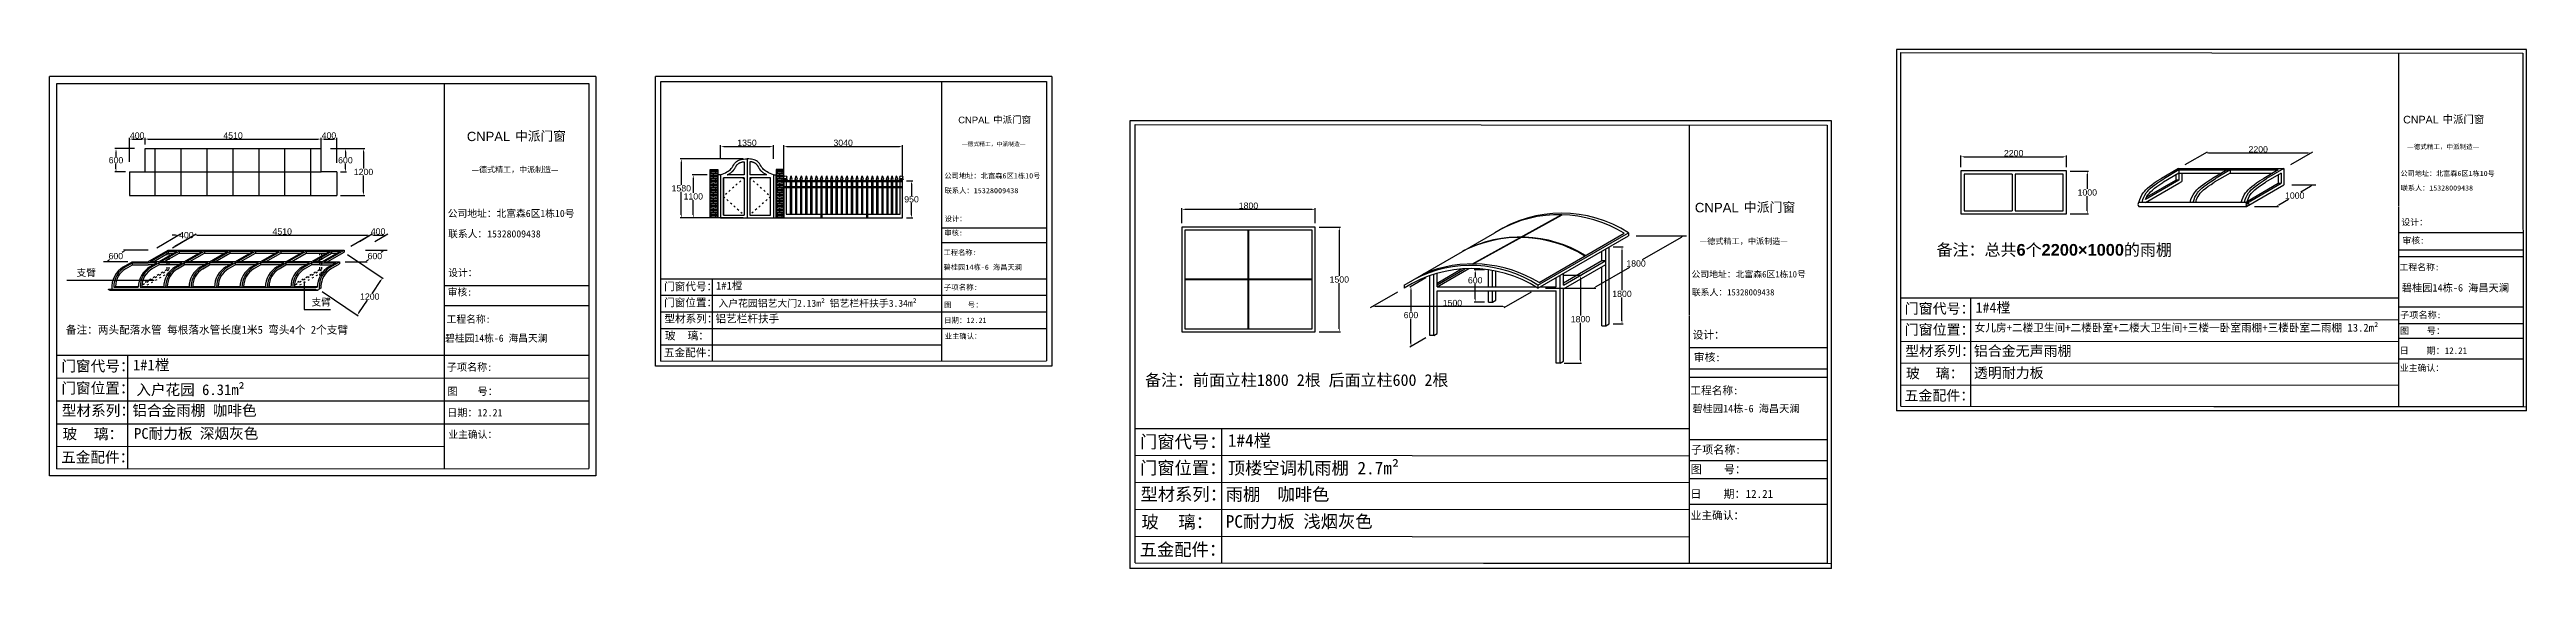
# Model space of a CAD drawing. Header units: inches. Extents: x -138455 to 599497, y -747149 to 13167.
# Drawn here: x 269379 to 332811, y -660922 to -647632 of the extents above; entities that cross this region are included whole.
import ezdxf

# ---------------------------------------------------------------- set-up
doc = ezdxf.new("R2010")
doc.units = ezdxf.units.IN
doc.header["$MEASUREMENT"] = 0
doc.header["$PDMODE"] = 35
doc.header["$PDSIZE"] = -3
doc.linetypes.add('ACAD_ISO03W100', pattern=[30, 12, -18])
doc.layers.add('0 @ 1', color=7, linetype='Continuous')
doc.styles.add('Annotative', font='arialbd.ttf')
doc.styles.add('MtXpl_', font='')
doc.styles.get("Standard").update_dxf_attribs({"font": 'arial.ttf'})
doc.styles.get('MtXpl_').set_extended_font_data('SimSun')
doc.dimstyles.get("Standard").update_dxf_attribs({"dimtxt": 80, "dimasz": 70, "dimexe": 40, "dimexo": 80, "dimgap": 0, "dimtad": 1, "dimtih": 1, "dimtoh": 1, "dimdec": 0, "dimzin": 0, "dimdsep": 46, "dimtxsty": 'Standard', "dimcen": 0.09, "dimadec": 0, "dimazin": 0, "dimtfac": 1, "dimtdec": 0, "dimtofl": 0, "dimtmove": 0, "dimatfit": 3, "dimfxl": 0, "dimtolj": 1, "dimtzin": 0, "dimarcsym": 0})

msp = doc.modelspace()

# ---------------------------------------------------------------- texts
for height, p in [(172.68, (292649.4, -649522.3)), (194.99, (329653.4, -649524.3)), (238.06, (280066.3, -649977.3)), (241.71, (311513.7, -651800.1))]:
    msp.add_text('CNPAL', height=height).set_placement(p)
at = {"style": 'MtXpl_'}
for s, height, p in [('中派门窗', 172.68, (293546, -649515.2)), ('中派门窗', 194.99, (330665.8, -649516.3)), ('中派门窗', 238.06, (281302.4, -649967.5)), ('—德式精工，中派制造—', 106.267, (292739.7, -650104.4)), ('—德式精工，中派制造—', 119.993, (329755.4, -650181.6)), ('—德式精工，中派制造—', 146.501, (280190.8, -650779.9)), ('公司地址：北富森6区1栋10号', 132.833, (292294.5, -650932.3)), ('公司地址：北富森6区1栋10号', 130.358, (329584.1, -650870.1)), ('联系人：15328009438', 132.833, (292301.7, -651312)), ('联系人：15328009438', 130.358, (329591.2, -651242.8)), ('公司地址：北富森6区1栋10号', 183.126, (279577, -651921.1)), ('设计：', 132.83, (292301.9, -652032.1)), ('中派门窗', 241.71, (312768.7, -651790.2)), ('设计：', 162, (329606.1, -652135.8)), ('联系人：15328009438', 183.126, (279586.9, -652444.6)), ('审核:', 132.83, (292293.4, -652392.3)), ('—德式精工，中派制造—', 148.743, (311640.1, -652614.9)), ('审核:', 162, (329634, -652601.2)), ('设计：', 183.13, (279587.2, -653437.4)), ('碧桂园14栋-6 海昌天澜', 132.833, (292274.8, -653273.9)), ('工程名称:', 132.83, (292274, -652896.5)), ('公司地址：北富森6区1栋10号', 161.591, (311427.8, -653468.4)), ('工程名称:', 162, (329559.7, -653285.8)), ('审核:', 183.13, (279575.5, -653933.9)), ('子项名称:', 137.26, (292278.2, -653789.4)), ('联系人：15328009438', 161.591, (311436.6, -653930.3)), ('碧桂园14栋-6 海昌天澜', 191.706, (329619.2, -653830.2)), ('工程名称:', 183.13, (279548.7, -654629)), ('图    号：', 137.26, (292288.1, -654239.6)), ('日期：12.21', 137.26, (292284.8, -654635.8)), ('子项名称:', 167.4, (329576.6, -654512.7)), ('碧桂园14栋-6 海昌天澜', 183.126, (279510, -655116.3)), ('业主确认：', 132.83, (292307, -655038.7)), ('设计：', 200.82, (311455, -655037.3)), ('图    号：', 167.4, (329568.5, -654918.7)), ('日    期：12.21', 167.404, (329560.8, -655426.1)), ('子项名称:', 189.23, (279554.6, -655860)), ('审核:', 200.82, (311489.6, -655614.1)), ('业主确认：', 162, (329568, -655867.5)), ('图    号：', 189.23, (279568.2, -656480.6)), ('工程名称:', 200.82, (311397.5, -656462.9)), ('日期：12.21', 189.23, (279563.7, -657026.8)), ('碧桂园14栋-6 海昌天澜', 191.706, (311451.6, -656922.6)), ('业主确认：', 183.13, (279594.2, -657582.3)), ('子项名称:', 207.51, (311418.4, -657983.7)), ('图    号：', 207.51, (311408.4, -658486.9)), ('日    期：12.21', 207.513, (311398.9, -659115.9)), ('业主确认：', 200.82, (311407.7, -659663.1))]:
    msp.add_text(s, height=height, dxfattribs=at).set_placement(p)
at = {"layer": '0 @ 1', "style": 'Annotative'}
for s, height, p in [('门窗代号：', 199.25, (285117.2, -653800)), ('型材系列：', 199.25, (285125.6, -654625.2)), ('门窗位置：', 199.25, (285117.2, -654210.5)), ('门窗代号：', 261.85, (316889.7, -654396.5)), ('玻    璃：', 199.25, (285139.5, -655059.9)), ('型材系列：', 261.85, (316900.7, -655480.9)), ('门窗位置：', 261.85, (316889.7, -654935.9)), ('门窗代号：', 274.69, (269682.3, -655874.6)), ('五金配件：', 199.25, (285112.3, -655493.2)), ('玻    璃：', 261.85, (316919, -656052.3)), ('门窗位置：', 274.69, (269682.3, -656440.5)), ('五金配件：', 261.85, (316883.2, -656621.6)), ('型材系列：', 274.69, (269693.9, -657012.2)), ('玻    璃：', 274.69, (269713.1, -657611.6)), ('门窗代号：', 324.59, (297304.8, -657839.6)), ('五金配件：', 274.69, (269675.5, -658208.8)), ('门窗位置：', 324.59, (297304.8, -658508.3)), ('型材系列：', 324.59, (297318.5, -659183.8)), ('玻    璃：', 324.59, (297341.2, -659892.1)), ('五金配件：', 324.59, (297296.8, -660597.8))]:
    msp.add_text(s, height=height, dxfattribs=at).set_placement(p)
for s, width, heights, insert, char_height, attachment_point in [('{\\fSimSun|b1|i0|c134|p2;备注：总共}6{\\fSimSun|b1|i0|c134|p2;个}2200×1000{\\fSimSun|b1|i0|c134|p2;的雨棚}', 7353.444, [0], (317705.3, -652611.9), 300, 1), ('{\\fSimSun|b1|i0|c134|p2;支臂}', 651.381, [0], (270072.7, -653256.7), 180.693, 1), ('{\\fSimSun|b1|i0|c134|p2;1#1樘}', 4396.385, [0], (286446.2, -653580.4), 199.25, 1), ('{\\fSimSun|b1|i0|c134|p2;支臂}', 651.381, [0], (276581.6, -654011.8), 180.693, 3), ('{\\fSimSun|b1|i0|c134|p2;铝艺栏杆扶手}', 9006.576, [0], (286434.5, -654425.2), 199.25, 1), ('{\\fSimSun|b1|i0|c134|p2;入户花园铝艺大门2.13m² 铝艺栏杆扶手3.34m² }', 9006.576, [0], (286508.2, -654040.3), 180, 1), ('{\\fSimSun|b1|i0|c134|p2;1#4樘}', 4396.385, [0], (318702.9, -654107.9), 261.848, 1), ('{\\fSimSun|b1|i0|c134|p2;备注：两头配落水管 每根落水管长度1米5 弯头4个 2个支臂}', 9061.176, [0], (269797.1, -654709.8), 200, 1), ('{\\fSimSun|b1|i0|c134|p2;铝合金无声雨棚}', 4757.374, [268.8], (318659.4, -655219.2), 261.848, 1), ('{\\fSimSun|b1|i0|c134|p2;女儿房+二楼卫生间+二楼卧室+二楼大卫生间+三楼一卧室雨棚+三楼卧室二雨棚 13.2m²}', 15204.361, [0], (318680, -654656.2), 200, 1), ('{\\fSimSun|b1|i0|c134|p2;1#1樘}', 4396.385, [0], (271514.4, -655571.9), 274.69, 1), ('{\\fSimSun|b1|i0|c134|p2;透明耐力板}', 4757.374, [268.8], (318659.6, -655780.8), 261.848, 1), ('{\\fSimSun|b1|i0|c134|p2;入户花园 6.31m²}', 9006.576, [0], (271599.9, -656206), 274.69, 1), ('{\\fSimSun|b1|i0|c134|p2;备注：前面立柱1800 2根 后面立柱600 2根}', 9061.176, [0], (297433.8, -655946.6), 300, 1), ('{\\fSimSun|b1|i0|c134|p2;铝合金雨棚 咖啡色 }', 9006.576, [0], (271498.4, -656736.5), 274.69, 1), ('{\\fSimSun|b1|i0|c134|p2;PC耐力板 深烟灰色}', 7839.588, [0], (271544.3, -657326.8), 274.69, 1), ('{\\fSimSun|b1|i0|c134|p2;1#4樘}', 4396.385, [0], (299552.4, -657481.9), 324.586, 1), ('{\\fSimSun|b1|i0|c134|p2;顶楼空调机雨棚 2.7m²}', 9054.476, [0], (299552.6, -658187.5), 324.586, 1), ('{\\fSimSun|b1|i0|c134|p2;雨棚  咖啡色}', 4757.374, [268.8], (299498.6, -658859.5), 324.586, 1), ('{\\fSimSun|b1|i0|c134|p2;PC耐力板 浅烟灰色}', 4757.374, [268.8], (299498.8, -659555.6), 324.586, 1)]:
    msp.add_mtext_dynamic_manual_height_columns(s, width=width, gutter_width=903.5, heights=heights, dxfattribs=dict(at, insert=insert, char_height=char_height, attachment_point=attachment_point))

# ---------------------------------------------------------------- blocks, each defined once
blk = doc.blocks.new('*D2683')
at = {"color": 0, "lineweight": -2, "transparency": 16777216}
for p, q in [((271424, -650511), (271424, -649896)), ((271504, -649926), (271744, -649926)), ((271824, -650068), (271824, -649896))]:
    blk.add_line(p, q, dxfattribs=at)
at = {"color": 0, "transparency": 16777216}
for points in [[(271504, -649913), (271504, -649940), (271424, -649926)], [(271744, -649913), (271744, -649940), (271824, -649926)]]:
    blk.add_solid(points, dxfattribs=at)
at = {"layer": 'Defpoints', "color": 0, "transparency": 16777216}
for p in [(271824, -649926), (271824, -650168), (271424, -650611)]:
    blk.add_point(p, dxfattribs=at)
at = {"color": 0, "transparency": 16777216, "insert": (271624, -649835), "char_height": 160, "attachment_point": 5}
blk.add_mtext('\\A1;400', dxfattribs=at)
blk = doc.blocks.new('*D2684')
at = {"color": 0, "lineweight": -2, "transparency": 16777216}
for p, q in [((271559, -650168), (271051, -650168)), ((271324, -650768), (271051, -650768)), ((271081, -650248), (271081, -650376)), ((271081, -650688), (271081, -650559))]:
    blk.add_line(p, q, dxfattribs=at)
at = {"color": 0, "transparency": 16777216}
for points in [[(271068, -650248), (271095, -650248), (271081, -650168)], [(271068, -650688), (271095, -650688), (271081, -650768)]]:
    blk.add_solid(points, dxfattribs=at)
at = {"layer": 'Defpoints', "color": 0, "transparency": 16777216}
for p in [(271659, -650168), (271081, -650768), (271424, -650768)]:
    blk.add_point(p, dxfattribs=at)
at = {"color": 0, "transparency": 16777216, "insert": (271081, -650468), "char_height": 160, "attachment_point": 5}
blk.add_mtext('\\A1;600', dxfattribs=at)
blk = doc.blocks.new('*D2685')
at = {"color": 0, "lineweight": -2, "transparency": 16777216}
for p, q in [((276577, -650168), (276986, -650168)), ((276834, -650768), (276986, -650768)), ((276956, -650248), (276956, -650376)), ((276956, -650688), (276956, -650559))]:
    blk.add_line(p, q, dxfattribs=at)
at = {"color": 0, "transparency": 16777216}
for points in [[(276943, -650248), (276970, -650248), (276956, -650168)], [(276943, -650688), (276970, -650688), (276956, -650768)]]:
    blk.add_solid(points, dxfattribs=at)
at = {"layer": 'Defpoints', "color": 0, "transparency": 16777216}
for p in [(276477, -650168), (276734, -650768), (276956, -650768)]:
    blk.add_point(p, dxfattribs=at)
at = {"color": 0, "transparency": 16777216, "insert": (276956, -650468), "char_height": 160, "attachment_point": 5}
blk.add_mtext('\\A1;600', dxfattribs=at)
blk = doc.blocks.new('*D2686')
at = {"color": 0, "lineweight": -2, "transparency": 16777216}
for p, q in [((276334, -650668), (276334, -649896)), ((276414, -649926), (276654, -649926)), ((276734, -650532), (276734, -649896))]:
    blk.add_line(p, q, dxfattribs=at)
at = {"color": 0, "transparency": 16777216}
for points in [[(276414, -649913), (276414, -649940), (276334, -649926)], [(276654, -649913), (276654, -649940), (276734, -649926)]]:
    blk.add_solid(points, dxfattribs=at)
at = {"layer": 'Defpoints', "color": 0, "transparency": 16777216}
for p in [(276734, -649926), (276334, -650768), (276734, -650632)]:
    blk.add_point(p, dxfattribs=at)
at = {"color": 0, "transparency": 16777216, "insert": (276534, -649835), "char_height": 160, "attachment_point": 5}
blk.add_mtext('\\A1;400', dxfattribs=at)
blk = doc.blocks.new('*D2687')
at = {"color": 0, "lineweight": -2, "transparency": 16777216}
for p, q in [((271824, -650068), (271824, -649896)), ((271904, -649926), (276254, -649926)), ((276334, -650068), (276334, -649896))]:
    blk.add_line(p, q, dxfattribs=at)
at = {"color": 0, "transparency": 16777216}
for points in [[(271904, -649913), (271904, -649940), (271824, -649926)], [(276254, -649913), (276254, -649940), (276334, -649926)]]:
    blk.add_solid(points, dxfattribs=at)
at = {"layer": 'Defpoints', "color": 0, "transparency": 16777216}
for p in [(271824, -650168), (276334, -649926), (276334, -650168)]:
    blk.add_point(p, dxfattribs=at)
at = {"color": 0, "transparency": 16777216, "insert": (274079, -649835), "char_height": 160, "attachment_point": 5}
blk.add_mtext('\\A1;4510', dxfattribs=at)
blk = doc.blocks.new('*D2688')
at = {"color": 0, "lineweight": -2, "transparency": 16777216}
for p, q in [((276577, -650168), (277450, -650168)), ((277420, -650248), (277420, -650676)), ((276834, -651368), (277450, -651368)), ((277420, -651288), (277420, -650859))]:
    blk.add_line(p, q, dxfattribs=at)
at = {"color": 0, "transparency": 16777216}
for points in [[(277407, -650248), (277433, -650248), (277420, -650168)], [(277407, -651288), (277433, -651288), (277420, -651368)]]:
    blk.add_solid(points, dxfattribs=at)
at = {"layer": 'Defpoints', "color": 0, "transparency": 16777216}
for p in [(276477, -650168), (276734, -651368), (277420, -651368)]:
    blk.add_point(p, dxfattribs=at)
at = {"color": 0, "transparency": 16777216, "insert": (277420, -650768), "char_height": 160, "attachment_point": 5}
blk.add_mtext('\\A1;1200', dxfattribs=at)
blk = doc.blocks.new('*D2697')
at = {"color": 0, "lineweight": -2, "transparency": 16777216}
for p, q in [((272587, -652672), (273135, -652355)), ((273163, -652385), (277513, -652385)), ((277097, -652672), (277645, -652355))]:
    blk.add_line(p, q, dxfattribs=at)
at = {"color": 0, "transparency": 16777216}
for points in [[(273163, -652372), (273163, -652398), (273083, -652385)], [(277513, -652372), (277513, -652398), (277593, -652385)]]:
    blk.add_solid(points, dxfattribs=at)
at = {"layer": 'Defpoints', "color": 0, "transparency": 16777216}
for p in [(277593, -652385), (272414, -652772), (276924, -652772)]:
    blk.add_point(p, dxfattribs=at)
at = {"color": 0, "transparency": 16777216, "insert": (275338, -652293), "char_height": 160, "attachment_point": 5}
blk.add_mtext('\\A1;4510', dxfattribs=at)
blk = doc.blocks.new('*D2698')
at = {"color": 0, "lineweight": -2, "transparency": 16777216}
for p, q in [((271388, -653071), (270757, -653071)), ((270887, -653031), (270918, -653013)), ((271267, -652812), (271236, -652830)), ((271907, -652772), (271277, -652772))]:
    blk.add_line(p, q, dxfattribs=at)
at = {"color": 0, "transparency": 16777216}
for points in [[(270880, -653020), (270893, -653043), (270817, -653071)], [(271261, -652800), (271274, -652823), (271337, -652772)]]:
    blk.add_solid(points, dxfattribs=at)
at = {"layer": 'Defpoints', "color": 0, "transparency": 16777216}
for p in [(271337, -652772), (271588, -653071), (272107, -652772)]:
    blk.add_point(p, dxfattribs=at)
at = {"color": 0, "transparency": 16777216, "insert": (271077, -652922), "char_height": 160, "attachment_point": 5}
blk.add_mtext('\\A1;600', dxfattribs=at)
blk = doc.blocks.new('*D2699')
at = {"color": 0, "lineweight": -2, "transparency": 16777216}
for p, q in [((272124, -652708), (272734, -652355)), ((272602, -652386), (272522, -652386)), ((272525, -652708), (273135, -652355)), ((273163, -652385), (273243, -652385))]:
    blk.add_line(p, q, dxfattribs=at)
at = {"color": 0, "transparency": 16777216}
for points in [[(272602, -652372), (272602, -652399), (272682, -652385)], [(273163, -652372), (273163, -652399), (273083, -652385)]]:
    blk.add_solid(points, dxfattribs=at)
at = {"layer": 'Defpoints', "color": 0, "transparency": 16777216}
for p in [(273083, -652385), (271951, -652808), (272351, -652808)]:
    blk.add_point(p, dxfattribs=at)
at = {"color": 0, "transparency": 16777216, "insert": (272883, -652385), "char_height": 160, "attachment_point": 5}
blk.add_mtext('\\A1;400', dxfattribs=at)
blk = doc.blocks.new('*D2700')
at = {"color": 0, "lineweight": -2, "transparency": 16777216}
for p, q in [((276950, -653072), (277510, -653072)), ((277469, -652772), (278029, -652772)), ((277519, -653032), (277551, -653013)), ((277900, -652812), (277868, -652830))]:
    blk.add_line(p, q, dxfattribs=at)
at = {"color": 0, "transparency": 16777216}
for points in [[(277512, -653020), (277526, -653043), (277450, -653072)], [(277893, -652800), (277907, -652823), (277969, -652772)]]:
    blk.add_solid(points, dxfattribs=at)
at = {"layer": 'Defpoints', "color": 0, "transparency": 16777216}
for p in [(276750, -653072), (277269, -652772), (277969, -652772)]:
    blk.add_point(p, dxfattribs=at)
at = {"color": 0, "transparency": 16777216, "insert": (277710, -652922), "char_height": 160, "attachment_point": 5}
blk.add_mtext('\\A1;600', dxfattribs=at)
blk = doc.blocks.new('*D2701')
at = {"color": 0, "lineweight": -2, "transparency": 16777216}
for p, q in [((277313, -652547), (277645, -652355)), ((277673, -652385), (277913, -652385)), ((277713, -652547), (278045, -652355))]:
    blk.add_line(p, q, dxfattribs=at)
at = {"color": 0, "transparency": 16777216}
for points in [[(277673, -652372), (277673, -652398), (277593, -652385)], [(277913, -652372), (277913, -652398), (277993, -652385)]]:
    blk.add_solid(points, dxfattribs=at)
at = {"layer": 'Defpoints', "color": 0, "transparency": 16777216}
for p in [(277140, -652647), (277540, -652647), (277993, -652385)]:
    blk.add_point(p, dxfattribs=at)
at = {"color": 0, "transparency": 16777216, "insert": (277793, -652293), "char_height": 160, "attachment_point": 5}
blk.add_mtext('\\A1;400', dxfattribs=at)
blk = doc.blocks.new('*D2728')
at = {"color": 0, "lineweight": -2, "transparency": 16777216}
for p, q in [((277006, -652878), (277927, -653499)), ((276362, -653833), (277283, -654454)), ((277858, -653549), (277642, -653868)), ((277303, -654371), (277518, -654052))]:
    blk.add_line(p, q, dxfattribs=at)
at = {"color": 0, "transparency": 16777216}
for points in [[(277847, -653541), (277869, -653556), (277902, -653482)], [(277292, -654364), (277314, -654379), (277258, -654437)]]:
    blk.add_solid(points, dxfattribs=at)
at = {"layer": 'Defpoints', "color": 0, "transparency": 16777216}
for p in [(276924, -652822), (276279, -653777), (277258, -654437)]:
    blk.add_point(p, dxfattribs=at)
at = {"color": 0, "transparency": 16777216, "insert": (277580, -653960), "char_height": 160, "attachment_point": 5}
blk.add_mtext('\\A1;1200', dxfattribs=at)
blk = doc.blocks.new('*D2702')
at = {"color": 0, "lineweight": -2, "transparency": 16777216}
for p, q in [((286565, -650434), (286565, -650083)), ((286645, -650113), (287835, -650113)), ((287915, -650434), (287915, -650083))]:
    blk.add_line(p, q, dxfattribs=at)
at = {"color": 0, "transparency": 16777216}
for points in [[(286645, -650099), (286645, -650126), (286565, -650113)], [(287835, -650099), (287835, -650126), (287915, -650113)]]:
    blk.add_solid(points, dxfattribs=at)
at = {"layer": 'Defpoints', "color": 0, "transparency": 16777216}
for p in [(287915, -650113), (286565, -650534), (287915, -650534)]:
    blk.add_point(p, dxfattribs=at)
at = {"color": 0, "transparency": 16777216, "insert": (287240, -650021), "char_height": 160, "attachment_point": 5}
blk.add_mtext('\\A1;1350', dxfattribs=at)
blk = doc.blocks.new('*D2703')
at = {"color": 0, "lineweight": -2, "transparency": 16777216}
for p, q in [((286222, -650844), (285835, -650844)), ((285865, -650924), (285865, -651302)), ((286392, -651944), (285835, -651944)), ((285865, -651864), (285865, -651486))]:
    blk.add_line(p, q, dxfattribs=at)
at = {"color": 0, "transparency": 16777216}
for points in [[(285852, -650924), (285878, -650924), (285865, -650844)], [(285852, -651864), (285878, -651864), (285865, -651944)]]:
    blk.add_solid(points, dxfattribs=at)
at = {"layer": 'Defpoints', "color": 0, "transparency": 16777216}
for p in [(286322, -650844), (285865, -651944), (286492, -651944)]:
    blk.add_point(p, dxfattribs=at)
at = {"color": 0, "transparency": 16777216, "insert": (285865, -651394), "char_height": 160, "attachment_point": 5}
blk.add_mtext('\\A1;1100 ', dxfattribs=at)
blk = doc.blocks.new('*D2704')
at = {"color": 0, "lineweight": -2, "transparency": 16777216}
for p, q in [((291323, -650994), (291484, -650994)), ((291454, -651074), (291454, -651377)), ((291323, -651944), (291484, -651944)), ((291454, -651864), (291454, -651561))]:
    blk.add_line(p, q, dxfattribs=at)
at = {"color": 0, "transparency": 16777216}
for points in [[(291441, -651074), (291468, -651074), (291454, -650994)], [(291441, -651864), (291468, -651864), (291454, -651944)]]:
    blk.add_solid(points, dxfattribs=at)
at = {"layer": 'Defpoints', "color": 0, "transparency": 16777216}
for p in [(291223, -650994), (291223, -651944), (291454, -651944)]:
    blk.add_point(p, dxfattribs=at)
at = {"color": 0, "transparency": 16777216, "insert": (291454, -651469), "char_height": 160, "attachment_point": 5}
blk.add_mtext('\\A1;950', dxfattribs=at)
blk = doc.blocks.new('*D2705')
at = {"color": 0, "lineweight": -2, "transparency": 16777216}
for p, q in [((288183, -650894), (288183, -650083)), ((288263, -650113), (291143, -650113)), ((291223, -650894), (291223, -650083))]:
    blk.add_line(p, q, dxfattribs=at)
at = {"color": 0, "transparency": 16777216}
for points in [[(288263, -650099), (288263, -650126), (288183, -650113)], [(291143, -650099), (291143, -650126), (291223, -650113)]]:
    blk.add_solid(points, dxfattribs=at)
at = {"layer": 'Defpoints', "color": 0, "transparency": 16777216}
for p in [(291223, -650113), (288183, -650994), (291223, -650994)]:
    blk.add_point(p, dxfattribs=at)
at = {"color": 0, "transparency": 16777216, "insert": (289703, -650021), "char_height": 160, "attachment_point": 5}
blk.add_mtext('\\A1;3040', dxfattribs=at)
blk = doc.blocks.new('*D2726')
at = {"color": 0, "lineweight": -2, "transparency": 16777216}
for p, q in [((287138, -650429), (285528, -650429)), ((285558, -650509), (285558, -651095)), ((285558, -651864), (285558, -651278)), ((287140, -651944), (285528, -651944))]:
    blk.add_line(p, q, dxfattribs=at)
at = {"color": 0, "transparency": 16777216}
for points in [[(285545, -650509), (285571, -650509), (285558, -650429)], [(285545, -651864), (285571, -651864), (285558, -651944)]]:
    blk.add_solid(points, dxfattribs=at)
at = {"layer": 'Defpoints', "color": 0, "transparency": 16777216}
for p in [(287238, -650429), (285558, -651944), (287240, -651944)]:
    blk.add_point(p, dxfattribs=at)
at = {"color": 0, "transparency": 16777216, "insert": (285558, -651187), "char_height": 160, "attachment_point": 5}
blk.add_mtext('\\A1;1580', dxfattribs=at)
blk = doc.blocks.new('*D2707')
at = {"color": 0, "lineweight": -2, "transparency": 16777216}
for p, q in [((298373, -652082), (298373, -651694)), ((298453, -651724), (301713, -651724)), ((301793, -652082), (301793, -651694))]:
    blk.add_line(p, q, dxfattribs=at)
at = {"color": 0, "transparency": 16777216}
for points in [[(298453, -651711), (298453, -651737), (298373, -651724)], [(301713, -651711), (301713, -651737), (301793, -651724)]]:
    blk.add_solid(points, dxfattribs=at)
at = {"layer": 'Defpoints', "color": 0, "transparency": 16777216}
for p in [(301793, -651724), (298373, -652182), (301793, -652182)]:
    blk.add_point(p, dxfattribs=at)
at = {"color": 0, "transparency": 16777216, "insert": (300083, -651632), "char_height": 160, "attachment_point": 5}
blk.add_mtext('\\A1;1800', dxfattribs=at)
blk = doc.blocks.new('*D2708')
at = {"color": 0, "lineweight": -2, "transparency": 16777216}
for p, q in [((301893, -652182), (302439, -652182)), ((302409, -652262), (302409, -653430)), ((302409, -654782), (302409, -653614)), ((301893, -654862), (302439, -654862))]:
    blk.add_line(p, q, dxfattribs=at)
at = {"color": 0, "transparency": 16777216}
for points in [[(302396, -652262), (302422, -652262), (302409, -652182)], [(302396, -654782), (302422, -654782), (302409, -654862)]]:
    blk.add_solid(points, dxfattribs=at)
at = {"layer": 'Defpoints', "color": 0, "transparency": 16777216}
for p in [(301793, -652182), (301793, -654862), (302409, -654862)]:
    blk.add_point(p, dxfattribs=at)
at = {"color": 0, "transparency": 16777216, "insert": (302409, -653522), "char_height": 160, "attachment_point": 5}
blk.add_mtext('\\A1;1500', dxfattribs=at)
blk = doc.blocks.new('*D2706')
at = {"color": 0, "lineweight": -2, "transparency": 16777216}
for p, q in [((310014, -652402), (311297, -652402)), ((311167, -652442), (310167, -653020)), ((308985, -653702), (309849, -653203)), ((307693, -653742), (308976, -653742))]:
    blk.add_line(p, q, dxfattribs=at)
at = {"color": 0, "transparency": 16777216}
for points in [[(311161, -652431), (311174, -652454), (311237, -652402)], [(308978, -653691), (308992, -653714), (308916, -653742)]]:
    blk.add_solid(points, dxfattribs=at)
at = {"layer": 'Defpoints', "color": 0, "transparency": 16777216}
for p in [(309814, -652402), (311237, -652402), (307493, -653742)]:
    blk.add_point(p, dxfattribs=at)
at = {"color": 0, "transparency": 16777216, "insert": (310008, -653112), "char_height": 160, "attachment_point": 5}
blk.add_mtext('\\A1;1800', dxfattribs=at)
blk = doc.blocks.new('*D2709')
at = {"color": 0, "lineweight": -2, "transparency": 16777216}
for p, q in [((303899, -653842), (303201, -654246)), ((307319, -653842), (306621, -654246)), ((306593, -654216), (303333, -654216))]:
    blk.add_line(p, q, dxfattribs=at)
at = {"color": 0, "transparency": 16777216}
for points in [[(303333, -654202), (303333, -654229), (303253, -654216)], [(306593, -654202), (306593, -654229), (306673, -654216)]]:
    blk.add_solid(points, dxfattribs=at)
at = {"layer": 'Defpoints', "color": 0, "transparency": 16777216}
for p in [(304073, -653742), (307493, -653742), (303253, -654216)]:
    blk.add_point(p, dxfattribs=at)
at = {"color": 0, "transparency": 16777216, "insert": (305306, -654124), "char_height": 160, "attachment_point": 5}
blk.add_mtext('\\A1;1500', dxfattribs=at)
blk = doc.blocks.new('*D2710')
at = {"color": 0, "lineweight": -2, "transparency": 16777216}
for p, q in [((308164, -653413), (308615, -653413)), ((308585, -653493), (308585, -654446)), ((308585, -655583), (308585, -654629)), ((308164, -655663), (308615, -655663))]:
    blk.add_line(p, q, dxfattribs=at)
at = {"color": 0, "transparency": 16777216}
for points in [[(308572, -653493), (308598, -653493), (308585, -653413)], [(308572, -655583), (308598, -655583), (308585, -655663)]]:
    blk.add_solid(points, dxfattribs=at)
at = {"layer": 'Defpoints', "color": 0, "transparency": 16777216}
for p in [(308064, -653413), (308585, -653413), (308064, -655663)]:
    blk.add_point(p, dxfattribs=at)
at = {"color": 0, "transparency": 16777216, "insert": (308585, -654538), "char_height": 160, "attachment_point": 5}
blk.add_mtext('\\A1;1800', dxfattribs=at)
blk = doc.blocks.new('*D2711')
at = {"color": 0, "lineweight": -2, "transparency": 16777216}
for p, q in [((309419, -652688), (309678, -652688)), ((309648, -652768), (309648, -653798)), ((309648, -654579), (309648, -653981)), ((309419, -654659), (309678, -654659))]:
    blk.add_line(p, q, dxfattribs=at)
at = {"color": 0, "transparency": 16777216}
for points in [[(309635, -652768), (309662, -652768), (309648, -652688)], [(309635, -654579), (309662, -654579), (309648, -654659)]]:
    blk.add_solid(points, dxfattribs=at)
at = {"layer": 'Defpoints', "color": 0, "transparency": 16777216}
for p in [(309319, -652688), (309319, -654659), (309648, -654659)]:
    blk.add_point(p, dxfattribs=at)
at = {"color": 0, "transparency": 16777216, "insert": (309648, -653889), "char_height": 160, "attachment_point": 5}
blk.add_mtext('\\A1;1800', dxfattribs=at)
blk = doc.blocks.new('*D2712')
at = {"color": 0, "lineweight": -2, "transparency": 16777216}
for p, q in [((306130, -653274), (305859, -653274)), ((305889, -653354), (305889, -653452)), ((305889, -654020), (305889, -653635)), ((306130, -654100), (305859, -654100))]:
    blk.add_line(p, q, dxfattribs=at)
at = {"color": 0, "transparency": 16777216}
for points in [[(305876, -653354), (305903, -653354), (305889, -653274)], [(305876, -654020), (305903, -654020), (305889, -654100)]]:
    blk.add_solid(points, dxfattribs=at)
at = {"layer": 'Defpoints', "color": 0, "transparency": 16777216}
for p in [(305889, -653274), (306230, -653274), (306230, -654100)]:
    blk.add_point(p, dxfattribs=at)
at = {"color": 0, "transparency": 16777216, "insert": (305889, -653543), "char_height": 160, "attachment_point": 5}
blk.add_mtext('\\A1;600', dxfattribs=at)
blk = doc.blocks.new('*D2727')
at = {"color": 0, "lineweight": -2, "transparency": 16777216}
for p, q in [((304627, -653481), (304214, -653720)), ((304244, -653782), (304244, -654342)), ((304244, -655157), (304244, -654525)), ((304627, -655015), (304214, -655254))]:
    blk.add_line(p, q, dxfattribs=at)
at = {"color": 0, "transparency": 16777216}
for points in [[(304230, -653782), (304257, -653782), (304244, -653702)], [(304230, -655157), (304257, -655157), (304244, -655237)]]:
    blk.add_solid(points, dxfattribs=at)
at = {"layer": 'Defpoints', "color": 0, "transparency": 16777216}
for p in [(304727, -653423), (304244, -655237), (304727, -654957)]:
    blk.add_point(p, dxfattribs=at)
at = {"color": 0, "transparency": 16777216, "insert": (304244, -654433), "char_height": 160, "attachment_point": 5}
blk.add_mtext('\\A1;600', dxfattribs=at)
blk = doc.blocks.new('*D2713')
at = {"color": 0, "lineweight": -2, "transparency": 16777216}
for p, q in [((326801, -651097), (327414, -651097)), ((327284, -651137), (327035, -651281)), ((325845, -651648), (326458, -651648)), ((326467, -651608), (326717, -651464))]:
    blk.add_line(p, q, dxfattribs=at)
at = {"color": 0, "transparency": 16777216}
for points in [[(327278, -651125), (327291, -651148), (327354, -651097)], [(326460, -651597), (326474, -651620), (326398, -651648)]]:
    blk.add_solid(points, dxfattribs=at)
at = {"layer": 'Defpoints', "color": 0, "transparency": 16777216}
for p in [(326601, -651097), (327354, -651097), (325645, -651648)]:
    blk.add_point(p, dxfattribs=at)
at = {"color": 0, "transparency": 16777216, "insert": (326876, -651373), "char_height": 160, "width": 462.1, "attachment_point": 5}
blk.add_mtext('\\A1;1000', dxfattribs=at)
blk = doc.blocks.new('*D2714')
at = {"color": 0, "lineweight": -2, "transparency": 16777216}
for p, q in [((324074, -650579), (324643, -650250)), ((324671, -650280), (327211, -650280)), ((326774, -650579), (327343, -650250))]:
    blk.add_line(p, q, dxfattribs=at)
at = {"color": 0, "transparency": 16777216}
for points in [[(324671, -650267), (324671, -650294), (324591, -650280)], [(327211, -650267), (327211, -650294), (327291, -650280)]]:
    blk.add_solid(points, dxfattribs=at)
at = {"layer": 'Defpoints', "color": 0, "transparency": 16777216}
for p in [(323901, -650679), (326601, -650679), (327291, -650280)]:
    blk.add_point(p, dxfattribs=at)
at = {"color": 0, "transparency": 16777216, "insert": (325941, -650189), "char_height": 160, "attachment_point": 5}
blk.add_mtext('\\A1;2200', dxfattribs=at)
blk = doc.blocks.new('*D2715')
at = {"color": 0, "lineweight": -2, "transparency": 16777216}
for p, q in [((318329, -650643), (318329, -650348)), ((318409, -650378), (320949, -650378)), ((321029, -650643), (321029, -650348))]:
    blk.add_line(p, q, dxfattribs=at)
at = {"color": 0, "transparency": 16777216}
for points in [[(318409, -650365), (318409, -650391), (318329, -650378)], [(320949, -650365), (320949, -650391), (321029, -650378)]]:
    blk.add_solid(points, dxfattribs=at)
at = {"layer": 'Defpoints', "color": 0, "transparency": 16777216}
for p in [(318329, -650743), (321029, -650378), (321029, -650743)]:
    blk.add_point(p, dxfattribs=at)
at = {"color": 0, "transparency": 16777216, "insert": (319679, -650286), "char_height": 160, "attachment_point": 5}
blk.add_mtext('\\A1;2200', dxfattribs=at)
blk = doc.blocks.new('*D2716')
at = {"color": 0, "lineweight": -2, "transparency": 16777216}
for p, q in [((321129, -650743), (321594, -650743)), ((321564, -650823), (321564, -651201)), ((321564, -651763), (321564, -651384)), ((321129, -651843), (321594, -651843))]:
    blk.add_line(p, q, dxfattribs=at)
at = {"color": 0, "transparency": 16777216}
for points in [[(321551, -650823), (321578, -650823), (321564, -650743)], [(321551, -651763), (321578, -651763), (321564, -651843)]]:
    blk.add_solid(points, dxfattribs=at)
at = {"layer": 'Defpoints', "color": 0, "transparency": 16777216}
for p in [(321029, -650743), (321029, -651843), (321564, -651843)]:
    blk.add_point(p, dxfattribs=at)
at = {"color": 0, "transparency": 16777216, "insert": (321564, -651293), "char_height": 160, "attachment_point": 5}
blk.add_mtext('\\A1;1000', dxfattribs=at)

# ---------------------------------------------------------------- dimensions: what is measured, and where the dimension line sits
for base, p1, p2, picture, middle in [((271081.3, -650767.5), (271658.9, -650167.5), (271424.5, -650767.5), '*D2684', (271081.3, -650467.5)), ((276956.2, -650767.5), (276477.4, -650167.5), (276734.5, -650767.5), '*D2685', (276956.2, -650467.5)), ((277420.1, -651367.5), (276477.4, -650167.5), (276734.5, -651367.5), '*D2688', (277420.1, -650767.5)), ((291454.3, -651944.1), (291223.1, -650994.1), (291223.1, -651944.1), '*D2704', (291454.3, -651469.1))]:
    dim = msp.add_linear_dim(base=base, p1=p1, p2=p2, angle=90, dimstyle='Standard', override={"dimtxt": 160, "dimasz": 80, "dimexe": 30, "dimexo": 100, "dimgap": 10, "dimfxl": 100})
    dim.commit()
    dim.dimension.update_dxf_attribs({"geometry": picture, "text_midpoint": middle})
for base, p1, p2, picture, middle in [((271824.5, -649926.4), (271424.5, -650611.5), (271824.5, -650167.5), '*D2683', (271624.5, -649834.7)), ((276334.5, -649926.4), (271824.5, -650167.5), (276334.5, -650167.5), '*D2687', (274079.5, -649834.7)), ((276734.5, -649926.4), (276334.5, -650767.5), (276734.5, -650632), '*D2686', (276534.5, -649834.7)), ((287915.4, -650112.8), (286565.4, -650533.7), (287915.4, -650533.7), '*D2702', (287240.4, -650021)), ((291223.1, -650112.8), (288183.1, -650994.1), (291223.1, -650994.1), '*D2705', (289703.1, -650021))]:
    dim = msp.add_linear_dim(base=base, p1=p1, p2=p2, dimstyle='Standard', override={"dimtxt": 160, "dimasz": 80, "dimexe": 30, "dimexo": 100, "dimgap": 10, "dimfxl": 100})
    dim.commit()
    dim.dimension.update_dxf_attribs({"geometry": picture, "text_midpoint": middle})
for p1, p2, distance, text, picture, middle in [((323900.6, -650679), (326600.6, -650679), 398.6, '2200', '*D2714', (325940.9, -650188.8)), ((325644.7, -651648.5), (326600.6, -651096.6), -376.6, '1000', '*D2713', (326875.8, -651372.5)), ((308063.5, -655662.8), (308063.5, -653412.8), -521.3, '1800', '*D2710', (308584.9, -654537.8))]:
    dim = msp.add_aligned_dim(p1=p1, p2=p2, distance=distance, text=text, dimstyle='Standard', override={"dimtxt": 160, "dimasz": 80, "dimexe": 30, "dimexo": 100, "dimgap": 10, "dimfxl": 100})
    dim.commit()
    dim.dimension.update_dxf_attribs({"geometry": picture, "text_midpoint": middle})
for base, p1, p2, text, picture, middle in [((285557.9, -651944.1), (287237.6, -650428.9), (287240.4, -651944.1), '1580', '*D2726', (285557.9, -651186.5)), ((321564.4, -651842.6), (321029.4, -650742.6), (321029.4, -651842.6), '1000', '*D2716', (321564.4, -651292.6)), ((285865.1, -651944.1), (286322.1, -650844.1), (286492, -651944.1), '1100 ', '*D2703', (285865.1, -651394.1)), ((302409, -654861.9), (301793.3, -652181.9), (301793.3, -654861.9), '1500', '*D2708', (302409, -653521.9))]:
    dim = msp.add_linear_dim(base=base, p1=p1, p2=p2, angle=90, text=text, dimstyle='Standard', override={"dimtxt": 160, "dimasz": 80, "dimexe": 30, "dimexo": 100, "dimgap": 10, "dimfxl": 100})
    dim.commit()
    dim.dimension.update_dxf_attribs({"geometry": picture, "text_midpoint": middle})
for base, p1, p2, text, picture, middle in [((321029.4, -650378.1), (318329.4, -650742.6), (321029.4, -650742.6), '2200', '*D2715', (319679.4, -650286.4)), ((301793.3, -651724.1), (298373.3, -652181.9), (301793.3, -652181.9), '1800', '*D2707', (300083.3, -651632.4))]:
    dim = msp.add_linear_dim(base=base, p1=p1, p2=p2, text=text, dimstyle='Standard', override={"dimtxt": 160, "dimasz": 80, "dimexe": 30, "dimexo": 100, "dimgap": 10, "dimfxl": 100})
    dim.commit()
    dim.dimension.update_dxf_attribs({"geometry": picture, "text_midpoint": middle})
for base, p1, p2, angle, picture, middle in [((273082.8, -652385.3), (271950.8, -652807.9), (272351.2, -652807.7), 0.030694, '*D2699', (272882.6, -652385.4)), ((277993, -652385.2), (277140.1, -652646.6), (277540.1, -652646.6), 360, '*D2701', (277793, -652385.2)), ((271336.7, -652771.7), (271587.5, -653071.4), (272106.8, -652771.7), 30, '*D2698', (271077.1, -652921.6))]:
    dim = msp.add_linear_dim(base=base, p1=p1, p2=p2, angle=angle, dimstyle='Standard', override={"dimtxt": 160, "dimasz": 80, "dimexe": 30, "dimexo": 100, "dimgap": 10, "dimfxl": 100})
    dim.commit()
    dim.dimension.update_dxf_attribs({"geometry": picture, "text_midpoint": middle, "dimtype": 161})
for p1, p2, distance, picture, middle in [((272413.6, -652771.7), (276923.6, -652771.7), 386.5, '*D2697', (275338, -652293.5)), ((276749.8, -653071.7), (277269.4, -652771.7), -350, '*D2700', (277709.6, -652921.7))]:
    dim = msp.add_aligned_dim(p1=p1, p2=p2, distance=distance, dimstyle='Standard', override={"dimtxt": 160, "dimasz": 80, "dimexe": 30, "dimexo": 100, "dimgap": 10, "dimfxl": 100})
    dim.commit()
    dim.dimension.update_dxf_attribs({"geometry": picture, "text_midpoint": middle})
for base, p1, p2, angle, text, picture, middle, dimtype in [((311236.5, -652402.4), (307492.7, -653742.4), (309813.6, -652402.4), 30, '1800', '*D2706', (310008.1, -653111.6), 161), ((309648.4, -654658.9), (309319.3, -652687.8), (309319.3, -654658.9), 270, '1800', '*D2711', (309648.4, -653889.2), 161), ((277257.9, -654437.4), (276923.6, -652821.7), (276279, -653776.6), 235.9813, '1200', '*D2728', (277580.2, -653959.9), 161), ((305889.4, -653274), (306229.6, -654100.3), (306229.6, -653274), 90, '600', '*D2712', (305889.4, -653543.2), 161), ((303253, -654215.6), (307492.7, -653742.4), (304072.7, -653742.4), 180, '1500', '*D2709', (305306.3, -654215.6), 161), ((304243.6, -655236.5), (304727.3, -653423), (304727.3, -654957.3), 90, '600', '*D2727', (304243.6, -654433.3), 160)]:
    dim = msp.add_linear_dim(base=base, p1=p1, p2=p2, angle=angle, text=text, dimstyle='Standard', override={"dimtxt": 160, "dimasz": 80, "dimexe": 30, "dimexo": 100, "dimgap": 10, "dimfxl": 100})
    dim.commit()
    dim.dimension.update_dxf_attribs({"geometry": picture, "text_midpoint": middle, "dimtype": dimtype})

# ---------------------------------------------------------------- hatches: boundary and pattern name
h = msp.add_hatch()
h.set_pattern_fill('AR-BRSTD', color=256, scale=15)
h.set_pattern_definition([(0, (-480.833, 2635.833), (0, 40.005), []), (90, (-480.833, 2635.833), (-60, 40.005), [40.005, -40.005])])
h.paths.add_polyline_path([(286495.4, -651944.1), (286297.8, -651944.1), (286297.8, -650708.5), (286495.4, -650708.5)])
h = msp.add_hatch()
h.set_pattern_fill('AR-BRSTD', color=256, scale=15)
h.set_pattern_definition([(0, (-340.833, 2635.833), (0, 40.005), []), (90, (-340.833, 2635.833), (-60, 40.005), [40.005, -40.005])])
h.paths.add_polyline_path([(287985.4, -651944.1), (288183.1, -651944.1), (288183.1, -650708.5), (287985.4, -650708.5)])

# ---------------------------------------------------------------- linework, layer by layer
for p, q in [((316681.1, -647632), (316681.1, -651758)), ((332810.6, -647632), (316681.1, -647632)), ((332810.6, -651768.2), (332810.6, -647632)), ((316789.1, -656764.9), (316789.2, -647708.6)), ((316789.2, -647708.6), (332719.9, -647722.8)), ((329536.8, -647722.8), (329536.8, -651641.8)), ((332719.9, -647722.8), (332723.8, -656775)), ((283368.9, -648320.5), (269379.1, -648320.5)), ((269379.1, -658546.4), (269379.1, -648320.5)), ((269562.2, -648503.1), (283186.4, -648503.1)), ((269562.2, -658373.6), (269562.2, -648503.1)), ((279481.6, -648503.1), (279481.6, -658364)), ((283186.4, -648503.1), (283186.4, -658363.4)), ((283368.9, -648320.5), (283368.9, -658546.4)), ((295045, -648320.5), (284897.3, -648320.5)), ((284897.3, -655738), (284897.3, -648320.5)), ((285030.1, -648452.9), (294912.6, -648452.9)), ((285030.1, -655612.7), (285030.1, -648452.9)), ((292225.3, -648452.9), (292225.3, -655605.7)), ((294912.6, -648452.9), (294912.6, -655605.3)), ((295045, -648320.5), (295045, -655738)), ((297046.3, -649454.3), (297046.3, -654569)), ((315011.6, -649454.3), (297046.3, -649454.3)), ((315011.6, -654581.7), (315011.6, -649454.3)), ((271824.5, -650767.5), (271824.5, -650167.5)), ((271824.5, -650167.5), (276334.5, -650167.5)), ((272088.2, -651367.5), (272088.2, -650167.5)), ((272752, -651367.5), (272752, -650167.5)), ((273415.7, -651367.5), (273415.7, -650167.5)), ((274079.5, -651367.5), (274079.5, -650167.5)), ((274743.2, -651367.5), (274743.2, -650167.5)), ((275407, -651367.5), (275407, -650167.5)), ((276070.7, -651367.5), (276070.7, -650167.5)), ((276334.5, -650767.5), (276334.5, -650167.5)), ((297180.1, -660775.5), (297180.3, -649549.4)), ((297180.3, -649549.4), (314899.1, -649567)), ((311369.2, -649567), (311369.1, -654425)), ((314899.1, -649567), (314904, -660788)), ((271424.5, -650767.5), (271824.5, -650767.5)), ((271424.5, -650767.5), (271424.5, -651367.5)), ((271824.5, -650767.5), (276334.5, -650767.5)), ((276734.5, -650767.5), (276334.5, -650767.5)), ((276734.5, -650767.5), (276734.5, -651367.5)), ((287170.4, -650504.5), (287170.4, -650844.1)), ((287240.4, -650428.7), (287240.4, -651944.1)), ((287310.4, -650504.5), (287310.4, -650844.1)), ((323900.6, -650679), (323461.1, -650932.8)), ((323912.4, -650796.5), (323512.3, -651028.6)), ((323912.4, -650716.5), (323541.1, -650932.8)), ((323900.6, -650679), (326600.6, -650679)), ((323912.4, -650716.5), (326455.7, -650716.5)), ((323912.4, -650716.5), (323912.4, -650796.5)), ((323912.4, -650796.5), (325005.5, -650796.5)), ((323912.4, -650796.5), (323912.4, -650974.8)), ((323981.7, -650796.5), (323981.7, -651014.8)), ((325143.8, -650716.6), (324769.4, -650932.8)), ((325222.7, -650796.5), (324814.6, -651032.1)), ((325224, -650716.5), (324864.3, -650924.2)), ((325222.7, -650796.5), (326317.1, -650796.5)), ((325224, -650716.5), (325224, -650796.5)), ((326455.7, -650716.5), (326081.3, -650932.6)), ((326531.3, -650798.2), (326126.4, -651032)), ((326600.6, -650679), (326153.5, -650937.1)), ((326529.8, -650716.3), (326529.8, -650716.4)), ((326531.3, -650798.2), (326531.3, -651056.6)), ((326600.6, -650679), (326600.6, -650758.2)), ((326600.6, -650758.2), (326600.6, -651096.6)), ((271424.5, -651367.5), (276734.5, -651367.5)), ((286495.4, -651944.1), (286495.4, -650844.1)), ((286495.4, -650844.1), (286495.4, -651944.1)), ((286565.4, -650844.1), (286495.4, -650844.1)), ((286565.4, -650844.1), (286565.4, -651944.1)), ((286635.4, -651874.1), (286635.4, -650914.1)), ((286635.4, -650914.1), (286635.4, -651874.1)), ((287170.4, -650914.1), (286635.4, -650914.1)), ((287170.4, -650844.1), (286731.2, -650844.1)), ((287170.4, -650914.1), (287170.4, -651874.1)), ((287749.7, -650844.1), (287310.4, -650844.1)), ((287845.4, -650914.1), (287310.4, -650914.1)), ((287310.4, -650914.1), (287310.4, -651874.1)), ((287845.4, -651874.1), (287845.4, -650914.1)), ((287845.4, -651874.1), (287845.4, -650914.1)), ((287915.4, -650844.1), (287915.4, -651944.1)), ((287915.4, -650844.1), (287985.4, -650844.1)), ((287985.4, -651944.1), (287985.4, -650844.1)), ((291223.1, -650994.1), (288183.1, -650994.1)), ((288183.1, -650994.1), (288183.1, -651944.1)), ((291223.1, -651024.1), (288183.1, -651024.1)), ((291223.1, -651144.1), (288183.1, -651144.1)), ((291223.1, -651174.1), (288183.1, -651174.1)), ((288243.1, -650943), (288243.1, -650933.8)), ((288243.1, -650994.1), (288243.1, -650963.1)), ((288243.1, -651024.1), (288243.1, -651144.1)), ((288243.1, -651174.1), (288243.1, -651844.1)), ((288358.1, -650994.1), (288358.1, -650974.7)), ((288358.1, -650994.1), (288388.1, -650994.1)), ((288358.1, -651144.1), (288358.1, -651024.1)), ((288358.1, -651844.1), (288358.1, -651174.1)), ((288388.1, -650994.1), (288388.1, -650974.7)), ((288388.1, -651144.1), (288388.1, -651024.1)), ((288388.1, -651844.1), (288388.1, -651174.1)), ((288488.1, -650994.1), (288488.1, -650974.7)), ((288488.1, -651144.1), (288488.1, -651024.1)), ((288488.1, -651844.1), (288488.1, -651174.1)), ((288518.1, -650994.1), (288518.1, -650974.7)), ((288518.1, -651144.1), (288518.1, -651024.1)), ((288518.1, -651844.1), (288518.1, -651174.1)), ((288618.1, -650994.1), (288618.1, -650974.7)), ((288618.1, -651144.1), (288618.1, -651024.1)), ((288618.1, -651844.1), (288618.1, -651174.1)), ((288648.1, -650994.1), (288648.1, -650974.7)), ((288648.1, -651144.1), (288648.1, -651024.1)), ((288648.1, -651844.1), (288648.1, -651174.1)), ((288748.1, -650994.1), (288748.1, -650974.7)), ((288748.1, -651144.1), (288748.1, -651024.1)), ((288748.1, -651844.1), (288748.1, -651174.1)), ((288778.1, -650994.1), (288778.1, -650974.7)), ((288778.1, -651144.1), (288778.1, -651024.1)), ((288778.1, -651844.1), (288778.1, -651174.1)), ((288878.1, -650994.1), (288878.1, -650974.7)), ((288878.1, -651144.1), (288878.1, -651024.1)), ((288878.1, -651844.1), (288878.1, -651174.1)), ((288908.1, -650994.1), (288908.1, -650974.7)), ((288908.1, -651144.1), (288908.1, -651024.1)), ((288908.1, -651844.1), (288908.1, -651174.1)), ((289008.1, -650994.1), (289008.1, -650974.7)), ((289008.1, -651144.1), (289008.1, -651024.1)), ((289008.1, -651844.1), (289008.1, -651174.1)), ((289038.1, -650994.1), (289038.1, -650974.7)), ((289038.1, -651144.1), (289038.1, -651024.1)), ((289038.1, -651844.1), (289038.1, -651174.1)), ((289138.1, -650994.1), (289138.1, -650974.7)), ((289138.1, -651144.1), (289138.1, -651024.1)), ((289138.1, -651944.1), (289138.1, -651174.1)), ((289168.1, -650994.1), (289168.1, -650974.7)), ((289168.1, -651144.1), (289168.1, -651024.1)), ((289168.1, -651944.1), (289168.1, -651174.1)), ((289268.1, -650994.1), (289268.1, -650974.7)), ((289268.1, -651144.1), (289268.1, -651024.1)), ((289268.1, -651844.1), (289268.1, -651174.1)), ((289298.1, -650994.1), (289298.1, -650974.7)), ((289298.1, -651144.1), (289298.1, -651024.1)), ((289298.1, -651844.1), (289298.1, -651174.1)), ((289398.1, -650994.1), (289398.1, -650974.7)), ((289398.1, -651144.1), (289398.1, -651024.1)), ((289398.1, -651844.1), (289398.1, -651174.1)), ((289428.1, -650994.1), (289428.1, -650974.7)), ((289428.1, -651144.1), (289428.1, -651024.1)), ((289428.1, -651844.1), (289428.1, -651174.1)), ((289528.1, -650994.1), (289528.1, -650974.7)), ((289528.1, -651144.1), (289528.1, -651024.1)), ((289528.1, -651844.1), (289528.1, -651174.1)), ((289558.1, -650994.1), (289558.1, -650974.7)), ((289558.1, -651144.1), (289558.1, -651024.1)), ((289558.1, -651844.1), (289558.1, -651174.1)), ((289658.1, -650994.1), (289658.1, -650974.7)), ((289658.1, -651144.1), (289658.1, -651024.1)), ((289658.1, -651844.1), (289658.1, -651174.1)), ((289688.1, -650994.1), (289688.1, -650974.7)), ((289688.1, -651144.1), (289688.1, -651024.1)), ((289688.1, -651844.1), (289688.1, -651174.1)), ((289788.1, -650994.1), (289788.1, -650974.7)), ((289788.1, -651144.1), (289788.1, -651024.1)), ((289788.1, -651844.1), (289788.1, -651174.1)), ((289818.1, -650994.1), (289818.1, -650974.7)), ((289818.1, -651144.1), (289818.1, -651024.1)), ((289818.1, -651844.1), (289818.1, -651174.1)), ((289918.1, -650994.1), (289918.1, -650974.7)), ((289918.1, -651144.1), (289918.1, -651024.1)), ((289918.1, -651844.1), (289918.1, -651174.1)), ((289948.1, -650994.1), (289948.1, -650974.7)), ((289948.1, -651144.1), (289948.1, -651024.1)), ((289948.1, -651844.1), (289948.1, -651174.1)), ((290048.1, -650994.1), (290048.1, -650974.7)), ((290048.1, -651144.1), (290048.1, -651024.1)), ((290048.1, -651844.1), (290048.1, -651174.1)), ((290078.1, -650994.1), (290078.1, -650974.7)), ((290078.1, -651144.1), (290078.1, -651024.1)), ((290078.1, -651844.1), (290078.1, -651174.1)), ((290178.1, -650994.1), (290178.1, -650974.7)), ((290178.1, -651144.1), (290178.1, -651024.1)), ((290178.1, -651844.1), (290178.1, -651174.1)), ((290208.1, -650994.1), (290208.1, -650974.7)), ((290208.1, -651144.1), (290208.1, -651024.1)), ((290208.1, -651844.1), (290208.1, -651174.1)), ((290308.1, -650994.1), (290308.1, -650974.7)), ((290308.1, -651144.1), (290308.1, -651024.1)), ((290308.1, -651944.1), (290308.1, -651174.1)), ((290338.1, -650994.1), (290338.1, -650974.7)), ((290338.1, -651144.1), (290338.1, -651024.1)), ((290338.1, -651944.1), (290338.1, -651174.1)), ((290438.1, -650994.1), (290438.1, -650974.7)), ((290438.1, -651144.1), (290438.1, -651024.1)), ((290438.1, -651844.1), (290438.1, -651174.1)), ((290468.1, -650994.1), (290468.1, -650974.7)), ((290468.1, -651144.1), (290468.1, -651024.1)), ((290468.1, -651844.1), (290468.1, -651174.1)), ((290568.1, -650994.1), (290568.1, -650974.7)), ((290568.1, -651144.1), (290568.1, -651024.1)), ((290568.1, -651844.1), (290568.1, -651174.1)), ((290598.1, -650994.1), (290598.1, -650974.7)), ((290598.1, -651144.1), (290598.1, -651024.1)), ((290598.1, -651844.1), (290598.1, -651174.1)), ((290698.1, -650994.1), (290698.1, -650974.7)), ((290698.1, -651144.1), (290698.1, -651024.1)), ((290698.1, -651844.1), (290698.1, -651174.1)), ((290728.1, -650994.1), (290728.1, -650974.7)), ((290728.1, -651144.1), (290728.1, -651024.1)), ((290728.1, -651844.1), (290728.1, -651174.1)), ((290828.1, -650994.1), (290828.1, -650974.7)), ((290828.1, -651144.1), (290828.1, -651024.1)), ((290828.1, -651844.1), (290828.1, -651174.1)), ((290858.1, -650994.1), (290858.1, -650974.7)), ((290858.1, -651144.1), (290858.1, -651024.1)), ((290858.1, -651844.1), (290858.1, -651174.1)), ((290943.9, -650994.1), (290943.9, -650974.7)), ((290943.9, -651144.1), (290943.9, -651024.1)), ((290943.9, -651844.1), (290943.9, -651174.1)), ((290973.9, -650994.1), (290973.9, -650974.7)), ((290973.9, -651144.1), (290973.9, -651024.1)), ((290973.9, -651844.1), (290973.9, -651174.1)), ((291057.7, -650994.1), (291057.7, -650974.7)), ((291057.7, -651144.1), (291057.7, -651024.1)), ((291057.7, -651844.1), (291057.7, -651174.1)), ((291087.7, -650994.1), (291087.7, -650974.7)), ((291087.7, -651144.1), (291087.7, -651024.1)), ((291087.7, -651844.1), (291087.7, -651174.1)), ((291163.1, -650942.7), (291163.1, -650928.6)), ((291163.1, -650994.1), (291163.1, -650957.7)), ((291163.1, -651144.1), (291163.1, -651024.1)), ((291163.1, -651844.1), (291163.1, -651174.1)), ((291223.1, -650942.7), (291223.1, -650923.8)), ((291223.1, -650994.1), (291223.1, -650957.7)), ((291223.1, -651944.1), (291223.1, -650994.1)), ((319639.4, -650822.6), (318409.4, -650822.6)), ((318409.4, -650822.6), (318409.4, -651762.6)), ((319639.4, -650822.6), (319639.4, -651762.6)), ((320949.4, -650822.6), (319719.4, -650822.6)), ((319719.4, -650822.6), (319719.4, -651762.6)), ((320949.4, -651762.6), (320949.4, -650822.6)), ((323912.4, -650974.8), (323056.8, -651468.8)), ((323057.4, -651548.4), (323912.4, -651054.8)), ((323084.7, -651406.4), (323832.4, -650974.8)), ((323832.4, -650842.9), (323832.4, -650974.8)), ((323912.4, -650974.8), (323832.4, -650974.8)), ((323912.4, -651054.8), (323981.7, -651014.8)), ((325644.7, -651648.5), (326600.6, -651096.6)), ((325652.3, -651564.1), (326531.3, -651056.6)), ((325663.7, -651511.3), (326451.3, -651056.6)), ((326451.3, -650844.4), (326451.3, -651056.6)), ((326451.3, -651056.6), (326531.3, -651056.6)), ((286565.4, -651944.1), (286495.4, -651944.1)), ((286565.4, -651944.1), (287915.4, -651944.1)), ((286635.4, -651874.1), (287170.4, -651874.1)), ((287310.4, -651874.1), (287845.4, -651874.1)), ((287915.4, -651944.1), (287985.4, -651944.1)), ((288183.1, -651944.1), (291223.1, -651944.1)), ((288243.1, -651844.1), (291163.1, -651844.1)), ((305820.2, -653123), (308093.7, -651863.1)), ((305840.2, -653123.1), (308113.7, -651863.2)), ((316681.1, -651758), (316681.1, -656883.2)), ((318409.4, -651762.6), (319639.4, -651762.6)), ((319719.4, -651762.6), (320949.4, -651762.6)), ((325642.9, -651548.4), (322876, -651548.4)), ((322884.1, -651648.5), (325644.7, -651648.5)), ((325688.1, -651569.4), (325631.3, -651569.4)), ((329536.8, -651658.6), (329536.8, -656756.8)), ((332810.6, -656883.2), (332810.6, -651768.2)), ((292225.3, -652202.1), (294912.6, -652202.1)), ((292225.3, -652574.3), (294912.6, -652574.3)), ((301713.3, -652261.9), (298453.3, -652261.9)), ((298453.3, -652261.9), (298453.3, -654781.9)), ((300073.3, -654781.9), (300073.3, -652261.9)), ((300093.3, -654781.9), (300093.3, -652261.9)), ((301713.3, -654781.9), (301713.3, -652261.9)), ((304072.7, -653662.4), (306393.6, -652322.4)), ((307492.7, -653662.4), (309813.6, -652322.4)), ((307492.7, -653742.4), (309813.6, -652402.4)), ((307523.4, -653598.5), (309706.1, -652338.3)), ((309319.3, -654658.9), (309319.3, -652687.8)), ((309813.6, -652322.4), (309813.6, -652402.4)), ((329536.8, -652319.5), (332719.9, -652319.5)), ((271274.3, -653198.5), (271493.9, -653071.7)), ((271324.3, -653198.5), (271500.6, -653096.7)), ((271324.3, -653248.5), (271500.6, -653146.7)), ((271493.9, -653071.7), (271893.9, -653071.7)), ((271500.6, -653096.7), (271900.6, -653096.7)), ((271500.6, -653146.7), (271500.6, -653096.7)), ((271500.6, -653146.7), (271900.6, -653146.7)), ((271893.9, -653071.7), (272413.6, -652771.7)), ((272126.9, -653096.7), (271900.6, -653096.7)), ((272040.3, -653146.7), (271900.6, -653146.7)), ((271943.9, -653071.7), (272420.3, -652796.7)), ((272170.2, -653071.7), (271943.9, -653071.7)), ((271950.6, -653198.5), (272126.9, -653096.7)), ((272000.6, -653198.5), (272176.9, -653096.7)), ((272000.6, -653248.5), (272176.9, -653146.7)), ((272030.5, -653071.7), (272420.3, -652846.7)), ((272170.2, -653071.7), (272646.5, -652796.7)), ((272176.9, -653096.7), (272176.9, -653146.7)), ((272778.1, -653096.7), (272176.9, -653096.7)), ((272691.5, -653146.7), (272176.9, -653146.7)), ((272220.2, -653071.7), (272696.5, -652796.7)), ((272821.4, -653071.7), (272220.2, -653071.7)), ((272306.8, -653071.7), (272696.5, -652846.7)), ((272413.6, -652771.7), (276923.6, -652771.7)), ((272420.3, -652796.7), (272646.5, -652796.7)), ((272420.3, -652796.7), (272420.3, -652846.7)), ((272420.3, -652846.7), (272559.9, -652846.7)), ((272601.8, -653198.5), (272778.1, -653096.7)), ((272651.8, -653198.5), (272828.1, -653096.7)), ((272651.8, -653248.5), (272828.1, -653146.7)), ((272696.5, -652796.7), (272696.5, -652846.7)), ((272696.5, -652796.7), (273297.7, -652796.7)), ((272696.5, -652846.7), (273211.1, -652846.7)), ((272821.4, -653071.7), (273297.7, -652796.7)), ((272828.1, -653096.7), (272828.1, -653146.7)), ((273429.4, -653096.7), (272828.1, -653096.7)), ((273342.8, -653146.7), (272828.1, -653146.7)), ((272871.4, -653071.7), (273347.7, -652796.7)), ((273472.7, -653071.7), (272871.4, -653071.7)), ((272958, -653071.7), (273347.7, -652846.7)), ((273253.1, -653198.5), (273429.4, -653096.7)), ((273303.1, -653198.5), (273479.4, -653096.7)), ((273303.1, -653248.5), (273479.4, -653146.7)), ((273347.7, -652796.7), (273347.7, -652846.7)), ((273347.7, -652796.7), (273949, -652796.7)), ((273347.7, -652846.7), (273862.4, -652846.7)), ((273472.7, -653071.7), (273949, -652796.7)), ((273479.4, -653096.7), (273479.4, -653146.7)), ((274080.6, -653096.7), (273479.4, -653096.7)), ((273994, -653146.7), (273479.4, -653146.7)), ((273522.7, -653071.7), (273999, -652796.7)), ((274123.9, -653071.7), (273522.7, -653071.7)), ((273609.3, -653071.7), (273999, -652846.7)), ((273904.3, -653198.5), (274080.6, -653096.7)), ((273954.3, -653198.5), (274130.6, -653096.7)), ((273954.3, -653248.5), (274130.6, -653146.7)), ((273999, -652796.7), (273999, -652846.7)), ((273999, -652796.7), (274600.2, -652796.7)), ((273999, -652846.7), (274513.6, -652846.7)), ((274123.9, -653071.7), (274600.2, -652796.7)), ((274130.6, -653096.7), (274130.6, -653146.7)), ((274731.9, -653096.7), (274130.6, -653096.7)), ((274645.3, -653146.7), (274130.6, -653146.7)), ((274173.9, -653071.7), (274650.2, -652796.7)), ((274775.2, -653071.7), (274173.9, -653071.7)), ((274260.5, -653071.7), (274650.2, -652846.7)), ((274555.6, -653198.5), (274731.9, -653096.7)), ((274605.6, -653198.5), (274781.9, -653096.7)), ((274605.6, -653248.5), (274781.9, -653146.7)), ((274650.2, -652796.7), (274650.2, -652846.7)), ((274650.2, -652796.7), (275251.5, -652796.7)), ((274650.2, -652846.7), (275164.9, -652846.7)), ((274775.2, -653071.7), (275251.5, -652796.7)), ((274781.9, -653096.7), (274781.9, -653146.7)), ((275383.1, -653096.7), (274781.9, -653096.7)), ((275296.5, -653146.7), (274781.9, -653146.7)), ((274825.2, -653071.7), (275301.5, -652796.7)), ((275426.4, -653071.7), (274825.2, -653071.7)), ((274911.8, -653071.7), (275301.5, -652846.7)), ((275206.8, -653198.5), (275383.1, -653096.7)), ((275256.8, -653198.5), (275433.1, -653096.7)), ((275256.8, -653248.5), (275433.1, -653146.7)), ((275301.5, -652796.7), (275301.5, -652846.7)), ((275301.5, -652796.7), (275902.7, -652796.7)), ((275301.5, -652846.7), (275816.1, -652846.7)), ((275426.4, -653071.7), (275902.7, -652796.7)), ((276034.4, -653096.7), (275433.1, -653096.7)), ((275433.1, -653096.7), (275433.1, -653146.7)), ((275947.8, -653146.7), (275433.1, -653146.7)), ((275476.4, -653071.7), (275952.7, -652796.7)), ((276077.7, -653071.7), (275476.4, -653071.7)), ((275563, -653071.7), (275952.7, -652846.7)), ((275858.1, -653198.5), (276034.4, -653096.7)), ((275908.1, -653198.5), (276084.4, -653096.7)), ((275908.1, -653248.5), (276084.4, -653146.7)), ((275952.7, -652796.7), (275952.7, -652846.7)), ((275952.7, -652796.7), (276554, -652796.7)), ((275952.7, -652846.7), (276467.4, -652846.7)), ((276077.7, -653071.7), (276554, -652796.7)), ((276310.6, -653096.7), (276084.4, -653096.7)), ((276084.4, -653096.7), (276084.4, -653146.7)), ((276310.6, -653146.7), (276084.4, -653146.7)), ((276127.7, -653071.7), (276604, -652796.7)), ((276353.9, -653071.7), (276127.7, -653071.7)), ((276214.3, -653071.7), (276604, -652846.7)), ((276310.6, -653096.7), (276710.6, -653096.7)), ((276310.6, -653146.7), (276624, -653146.7)), ((276353.9, -653071.7), (276830.3, -652796.7)), ((276403.9, -653071.7), (276923.6, -652771.7)), ((276403.9, -653071.7), (276803.9, -653071.7)), ((276490.5, -653071.7), (276923.6, -652821.7)), ((276534.3, -653198.5), (276710.6, -653096.7)), ((276584.3, -653198.5), (276803.9, -653071.7)), ((276584.3, -653248.5), (276803.9, -653121.7)), ((276604, -652796.7), (276604, -652846.7)), ((276604, -652796.7), (276830.3, -652796.7)), ((276604, -652846.7), (276743.6, -652846.7)), ((276803.9, -653071.7), (276803.9, -653121.7)), ((276923.6, -652771.7), (276923.6, -652821.7)), ((304913.9, -653713.4), (305728.9, -653242.8)), ((304913.9, -653655.6), (305622.7, -653246.4)), ((304913.9, -653613.4), (305540.4, -653251.6)), ((306229.6, -653713.4), (306229.6, -653274)), ((306329.6, -653713.4), (306329.6, -653289.8)), ((306416.2, -653713.4), (306416.2, -653306.2)), ((308150.1, -653605.6), (309132.7, -653038.4)), ((308150.1, -653663.4), (309232.7, -653038.4)), ((308150.1, -653763.4), (309232.7, -653138.4)), ((309132.7, -653038.4), (309132.7, -652795.5)), ((309132.7, -653038.4), (309232.7, -653038.4)), ((309132.7, -654708.9), (309132.7, -653196.1)), ((309232.7, -654708.9), (309232.7, -652737.8)), ((329536.8, -652758.7), (332719.8, -652758.7)), ((329536.8, -652932.8), (332721.4, -652932.1)), ((270888.5, -653770.1), (276198.5, -653770.1)), ((270924.6, -653795.6), (276247, -653795.6)), ((271024.3, -653721.7), (271067.6, -653696.7)), ((271024.3, -653721.7), (271650.6, -653721.7)), ((271067.6, -653696.7), (271651, -653696.7)), ((271699.5, -653721.7), (276234.3, -653721.7)), ((271700.6, -653721.7), (271743.9, -653696.7)), ((271743.9, -653696.7), (272302.2, -653696.7)), ((272351.8, -653721.7), (272395.1, -653696.7)), ((272395.1, -653696.7), (272953.4, -653696.7)), ((273003.1, -653721.7), (273046.4, -653696.7)), ((273046.4, -653696.7), (273604.7, -653696.7)), ((273654.3, -653721.7), (273697.6, -653696.7)), ((273697.6, -653696.7), (274255.9, -653696.7)), ((274305.6, -653721.7), (274348.9, -653696.7)), ((274348.9, -653696.7), (274907.2, -653696.7)), ((274956.8, -653721.7), (275000.1, -653696.7)), ((275000.1, -653696.7), (275558.4, -653696.7)), ((275651.4, -653696.7), (276234.7, -653696.7)), ((276234.3, -653718.1), (276234.3, -653721.7)), ((276284.3, -653718.1), (276284.3, -653771.7)), ((276327.6, -653746.7), (276284.3, -653771.7)), ((276327.6, -653693.1), (276327.6, -653746.7)), ((279481.6, -653671.7), (283186.4, -653671.7)), ((285028.8, -653501.5), (294912.6, -653501.5)), ((285029, -653925.6), (294912.6, -653922.7)), ((286346.9, -653501.5), (286347.5, -655603.2)), ((301713.3, -653511.9), (298453.3, -653511.9)), ((301713.3, -653531.9), (298453.3, -653531.9)), ((304072.7, -653662.4), (304072.7, -653742.4)), ((304411.2, -653474), (304411.2, -653471.8)), ((304727.3, -654957.3), (304727.3, -653423)), ((304827.3, -654957.3), (304827.3, -653389.6)), ((304913.9, -653713.4), (304913.9, -653363.6)), ((304913.9, -653713.4), (307446.4, -653713.4)), ((304913.9, -654907.3), (304913.9, -653813.4)), ((304913.9, -653813.4), (307963.5, -653813.4)), ((306229.6, -654100.3), (306229.6, -653813.4)), ((306329.6, -654100.3), (306329.6, -653813.4)), ((306416.2, -654050.3), (306416.2, -653813.4)), ((307428.4, -653622.4), (307429.9, -653622.4)), ((307492.7, -653662.4), (307492.7, -653742.4)), ((307542.9, -653713.4), (307963.5, -653713.4)), ((307963.5, -653713.4), (307963.5, -653470.5)), ((307963.5, -655662.8), (307963.5, -653813.4)), ((308063.5, -655662.8), (308063.5, -653412.8)), ((308150.1, -653663.4), (308150.1, -653362.8)), ((308150.1, -655612.8), (308150.1, -653763.4)), ((279481.6, -654184.8), (283186.4, -654184.8)), ((285029.3, -654349.7), (294912.6, -654346.8)), ((297046.3, -654569), (297046.3, -660922.1)), ((298453.3, -654191.9), (298453.3, -654781.9)), ((301713.3, -654781.9), (301713.3, -654191.9)), ((306229.6, -654100.3), (306329.6, -654100.3)), ((306329.6, -654100.3), (306416.2, -654050.3)), ((311369.2, -654445.7), (311369.1, -660765.4)), ((315011.6, -660922.1), (315011.6, -654581.7)), ((316789.1, -653990.6), (329536.8, -653990.8)), ((316789.1, -654544.3), (329536.8, -654556.5)), ((318572.4, -653990.6), (318573.2, -656766.2)), ((329536.8, -654220.8), (332721.5, -654220.1)), ((285029.6, -654774.1), (294912.6, -654774.1)), ((285029.8, -655195), (292225.3, -655191.3)), ((298453.3, -654781.9), (301713.3, -654781.9)), ((304827.3, -654957.3), (304727.3, -654957.3)), ((304827.3, -654957.3), (304913.9, -654907.3)), ((309132.7, -654708.9), (309232.7, -654708.9)), ((309232.7, -654708.9), (309319.3, -654658.9)), ((316789.1, -655097.8), (329536.8, -655110)), ((329536.8, -654651.4), (332721.6, -654650.7)), ((329536.8, -655027), (332721.7, -655026.2)), ((269560.3, -655463.2), (283186.4, -655463.2)), ((271377.6, -655463.2), (271378.4, -658360.5)), ((295045, -655738), (284897.3, -655738)), ((285030.1, -655612.7), (294912.6, -655605.3)), ((308063.5, -655662.8), (307963.5, -655662.8)), ((308063.5, -655662.8), (308150.1, -655612.8)), ((311369.1, -655809.5), (314899, -655809.5)), ((311369.2, -655265), (314899.1, -655265)), ((316789.1, -655655.1), (329536.8, -655667.3)), ((329536.8, -655557.2), (332721.9, -655556.4)), ((269560.7, -656047.7), (283186.4, -656043.8)), ((311369.1, -656025.2), (314901, -656024.3)), ((316789.1, -656216.7), (329536.8, -656228.9)), ((269561.1, -656632.5), (283186.4, -656628.5)), ((332810.6, -656883.2), (316681.1, -656883.2)), ((316789.1, -656764.9), (332810.6, -656782.9)), ((316789.1, -656764.9), (332723.8, -656775)), ((269561.5, -657217.5), (283186.4, -657217.5)), ((297180.2, -657336.5), (311369.1, -657336.7)), ((299390.7, -657336.5), (299391.7, -660777.1)), ((311369.1, -657621.9), (314901.2, -657620.9)), ((269561.8, -657797.9), (279481.6, -657792.6)), ((269562.2, -658373.6), (283186.4, -658363.4)), ((297180.1, -658022.9), (311369.1, -658038)), ((311369.1, -658155.7), (314901.3, -658154.8)), ((283368.9, -658546.4), (269379.1, -658546.4)), ((297180.1, -658708.9), (311369.1, -658724.1)), ((311369.1, -658621.2), (314901.5, -658620.3)), ((297180.1, -659399.8), (311369.1, -659414.9)), ((311369.1, -659278.4), (314901.6, -659277.5)), ((297180.1, -660095.9), (311369.1, -660111)), ((315011.6, -660922.1), (297046.3, -660922.1)), ((297180.1, -660775.5), (315011.6, -660797.8)), ((297180.1, -660775.5), (314904, -660788))]:
    msp.add_line(p, q)
at = {"linetype": 'ACAD_ISO03W100', "ltscale": 4}
for p, q in [((272435.6, -653276.7), (271744.6, -653675.6)), ((272385.6, -653276.7), (271747, -653645.4)), ((272385.6, -652846.7), (272385.6, -653276.7)), ((272435.6, -652846.7), (272435.6, -653406.7)), ((276343.8, -653276.7), (275652, -653676.1)), ((276293.8, -653276.7), (275654.4, -653645.8)), ((276293.8, -652846.7), (276293.8, -653276.7)), ((276293.8, -653276.7), (276343.8, -653276.7)), ((276343.8, -652846.7), (276343.8, -653406.7)), ((272435.6, -653346.7), (271829.4, -653696.7)), ((272385.6, -653375.5), (272385.6, -653406.7)), ((272435.6, -653406.7), (272385.6, -653406.7)), ((276343.8, -653346.7), (275737.6, -653696.7)), ((276293.8, -653375.5), (276293.8, -653406.7)), ((276343.8, -653406.7), (276293.8, -653406.7))]:
    msp.add_line(p, q, dxfattribs=at)
for points in [[(286495.4, -651944.1), (286297.8, -651944.1), (286297.8, -650708.5), (286495.4, -650708.5)], [(287985.4, -651944.1), (288183.1, -651944.1), (288183.1, -650708.5), (287985.4, -650708.5)], [(318329.4, -651842.6), (321029.4, -651842.6), (321029.4, -650742.6), (318329.4, -650742.6)], [(288183.1, -650943), (288269.1, -650943), (288269.1, -650963.1), (288183.1, -650963.1)], [(291142.2, -650942.7), (291240.8, -650942.7), (291240.8, -650957.7), (291142.2, -650957.7)], [(298373.3, -654861.9), (301793.3, -654861.9), (301793.3, -652181.9), (298373.3, -652181.9)]]:
    msp.add_lwpolyline(points, close=True)
for points in [[(287170.4, -650914.1), (286635.4, -651394.1), (287170.4, -651874.1)], [(287310.4, -650914.1), (287845.4, -651394.1), (287310.4, -651874.1)]]:
    msp.add_lwpolyline(points, dxfattribs=at)
for points in [[(288358.1, -650974.7), (288345.4, -650954.3), (288373.1, -650868.7)], [(288388.1, -650974.7), (288400.8, -650954.3), (288373.1, -650868.7)], [(288488.1, -650974.7), (288475.4, -650954.3), (288503.1, -650868.7)], [(288518.1, -650974.7), (288530.8, -650954.3), (288503.1, -650868.7)], [(288618.1, -650974.7), (288605.4, -650954.3), (288633.1, -650868.7)], [(288648.1, -650974.7), (288660.8, -650954.3), (288633.1, -650868.7)], [(288748.1, -650974.7), (288735.4, -650954.3), (288763.1, -650868.7)], [(288778.1, -650974.7), (288790.8, -650954.3), (288763.1, -650868.7)], [(288878.1, -650974.7), (288865.4, -650954.3), (288893.1, -650868.7)], [(288908.1, -650974.7), (288920.8, -650954.3), (288893.1, -650868.7)], [(289008.1, -650974.7), (288995.4, -650954.3), (289023.1, -650868.7)], [(289038.1, -650974.7), (289050.8, -650954.3), (289023.1, -650868.7)], [(289138.1, -650974.7), (289125.4, -650954.3), (289153.1, -650868.7)], [(289168.1, -650974.7), (289180.8, -650954.3), (289153.1, -650868.7)], [(289268.1, -650974.7), (289255.4, -650954.3), (289283.1, -650868.7)], [(289298.1, -650974.7), (289310.8, -650954.3), (289283.1, -650868.7)], [(289398.1, -650974.7), (289385.4, -650954.3), (289413.1, -650868.7)], [(289428.1, -650974.7), (289440.8, -650954.3), (289413.1, -650868.7)], [(289528.1, -650974.7), (289515.4, -650954.3), (289543.1, -650868.7)], [(289558.1, -650974.7), (289570.8, -650954.3), (289543.1, -650868.7)], [(289658.1, -650974.7), (289645.4, -650954.3), (289673.1, -650868.7)], [(289688.1, -650974.7), (289700.8, -650954.3), (289673.1, -650868.7)], [(289788.1, -650974.7), (289775.4, -650954.3), (289803.1, -650868.7)], [(289818.1, -650974.7), (289830.8, -650954.3), (289803.1, -650868.7)], [(289918.1, -650974.7), (289905.4, -650954.3), (289933.1, -650868.7)], [(289948.1, -650974.7), (289960.8, -650954.3), (289933.1, -650868.7)], [(290048.1, -650974.7), (290035.4, -650954.3), (290063.1, -650868.7)], [(290078.1, -650974.7), (290090.8, -650954.3), (290063.1, -650868.7)], [(290178.1, -650974.7), (290165.4, -650954.3), (290193.1, -650868.7)], [(290208.1, -650974.7), (290220.8, -650954.3), (290193.1, -650868.7)], [(290308.1, -650974.7), (290295.4, -650954.3), (290323.1, -650868.7)], [(290338.1, -650974.7), (290350.8, -650954.3), (290323.1, -650868.7)], [(290438.1, -650974.7), (290425.4, -650954.3), (290453.1, -650868.7)], [(290468.1, -650974.7), (290480.8, -650954.3), (290453.1, -650868.7)], [(290568.1, -650974.7), (290555.4, -650954.3), (290583.1, -650868.7)], [(290598.1, -650974.7), (290610.8, -650954.3), (290583.1, -650868.7)], [(290698.1, -650974.7), (290685.4, -650954.3), (290713.1, -650868.7)], [(290728.1, -650974.7), (290740.8, -650954.3), (290713.1, -650868.7)], [(290828.1, -650974.7), (290815.4, -650954.3), (290843.1, -650868.7)], [(290858.1, -650974.7), (290870.8, -650954.3), (290843.1, -650868.7)], [(290943.9, -650974.7), (290931.3, -650954.3), (290958.9, -650868.7)], [(290973.9, -650974.7), (290986.6, -650954.3), (290958.9, -650868.7)], [(291057.7, -650974.7), (291045, -650954.3), (291072.7, -650868.7)], [(291087.7, -650974.7), (291100.3, -650954.3), (291072.7, -650868.7)]]:
    msp.add_lwpolyline(points)
for centre in [(288220.3, -650904.4), (291191.3, -650904.4)]:
    msp.add_circle(centre, 37.2)
for centre, radius, start, end in [((323711.1, -651365.8), 500, 120, 122.112397), ((323762.3, -651461.6), 500, 120, 121.687653), ((323791.1, -651365.8), 500, 120, 122.112397), ((325019.4, -651365.8), 500, 120, 122.112397), ((325114.3, -651357.2), 500, 120, 121.983164), ((326331.3, -651365.6), 500, 120, 122.112397), ((308103.6, -654996.5), 3174.1, 57.402407, 122.597593), ((308034.3, -655036.5), 3174.1, 58.218746, 119.27794), ((307027, -655618.1), 3174.1, 58.218746, 117.402407), ((307044.3, -655608.1), 3174.1, 58.218746, 117.402407), ((271574.3, -653718.1), 600, 120, 184.975321), ((271624.3, -653718.1), 600, 120, 180.342806), ((271598.5, -653703.1), 530.9, 121.091646, 179.308639), ((272250.6, -653718.1), 600, 120, 180.342806), ((272300.6, -653718.1), 600, 120, 180.342806), ((272274.7, -653703.1), 530.9, 121.091646, 179.308639), ((272901.8, -653718.1), 600, 120, 180.342806), ((272951.8, -653718.1), 600, 120, 180.342806), ((272926, -653703.1), 530.9, 121.091646, 179.308639), ((273553.1, -653718.1), 600, 120, 180.342806), ((273603.1, -653718.1), 600, 120, 180.342806), ((273577.2, -653703.1), 530.9, 121.091646, 179.308639), ((274204.3, -653718.1), 600, 120, 180.342806), ((274254.3, -653718.1), 600, 120, 180.342806), ((274228.5, -653703.1), 530.9, 121.091646, 179.308639), ((274855.6, -653718.1), 600, 120, 180.342806), ((274905.6, -653718.1), 600, 120, 180.342806), ((274879.7, -653703.1), 530.9, 121.091646, 179.308639), ((275506.8, -653718.1), 600, 120, 180.342806), ((275556.8, -653718.1), 600, 120, 180.342806), ((275531, -653703.1), 530.9, 121.091646, 179.308639), ((276158.1, -653718.1), 600, 120, 180.342806), ((276208.1, -653718.1), 600, 120, 180.342806), ((276182.2, -653703.1), 530.9, 121.091646, 179.308639), ((276834.3, -653718.1), 600, 120, 180), ((276884.3, -653718.1), 600, 120, 180), ((276876, -653713.3), 548.7, 122.107314, 177.892686), ((305782.7, -656416.5), 3174.1, 57.402407, 122.597593), ((305782.7, -656336.5), 3174.1, 57.402407, 117.402407), ((305830.2, -656375.3), 3252.3, 58.627069, 113.021771)]:
    msp.add_arc(centre, radius, start, end)
for centre, major_axis, ratio, start_param, end_param in [((322930.2, -651587.5), (38.1, 66), 0.8759307, 1.4814637, 2.9951588), ((325688.7, -651586.4), (38.1, 66), 0.7767923, 1.4392834, 3.0249881), ((325674.1, -651609.8), (-22.1, -38.3), 0.5773503, 1.7122253, 6.1417563)]:
    msp.add_ellipse(centre, major_axis=major_axis, ratio=ratio, start_param=start_param, end_param=end_param)
for points, knots in [([(286565.4, -650844.1), (286620.1, -650820), (286716.7, -650777.5), (286854.6, -650688.6), (286907.5, -650548.2), (287023.9, -650457.1), (287141.1, -650435.4), (287212, -650430.5), (287240.4, -650428.7)], [0, 0, 0, 0, 180.1564925, 318.8180428, 474.6169332, 612.8934441, 740.5195595, 826.2711503, 826.2711503, 826.2711503, 826.2711503]), ([(286731.2, -650844.1), (286735.8, -650841.7), (286740.4, -650839.3), (286750.1, -650834.1), (286755.2, -650831.4), (286762.3, -650827.5), (286764.3, -650826.4), (286768.3, -650824.1), (286770.4, -650823), (286776.4, -650819.5), (286780.5, -650817.2), (286792.7, -650809.9), (286800.9, -650804.8), (286819, -650793), (286828.9, -650786.1), (286848.3, -650771.1), (286857.9, -650763.1), (286870.3, -650751.3), (286873.5, -650748.3), (286878.8, -650742.8), (286881, -650740.5), (286884.9, -650736.3), (286886.6, -650734.3), (286889.4, -650731.2), (286890.5, -650729.9), (286892.5, -650727.6), (286893.4, -650726.4), (286895.2, -650724.2), (286896.1, -650723.1), (286898.8, -650719.7), (286900.6, -650717.4), (286905.7, -650710.7), (286908.9, -650706.2), (286917.1, -650694.1), (286921.9, -650686.6), (286930.7, -650671.9), (286934.9, -650664.8), (286942.7, -650650.9), (286946.5, -650644.2), (286953.8, -650631.4), (286957.3, -650625.3), (286964.3, -650613.8), (286967.7, -650608.4), (286972.4, -650601.6), (286973.6, -650599.8), (286975.6, -650597), (286976.4, -650596), (286977.8, -650594.2), (286978.4, -650593.4), (286979.6, -650591.8), (286980.2, -650591), (286982.1, -650588.7), (286983.4, -650587.1), (286987.3, -650582.6), (286990, -650579.6), (286998.4, -650570.8), (287004.4, -650565.2), (287017, -650554.8), (287023.6, -650550), (287037.3, -650541.1), (287044.4, -650537), (287053.5, -650532.6), (287055.3, -650531.7), (287058.6, -650530.1), (287060.2, -650529.5), (287065, -650527.4), (287068.4, -650526.1), (287079.3, -650522), (287087.2, -650519.5), (287103.6, -650515.1), (287112.1, -650513.2), (287129.8, -650509.8), (287138.9, -650508.4), (287152.8, -650506.5), (287157.4, -650505.9), (287164.8, -650505.1), (287167.6, -650504.8), (287170.4, -650504.5)], [147.7288775, 147.7288775, 147.7288775, 147.7288775, 162.3795132, 162.3795132, 178.4714599, 178.4714599, 184.8019601, 184.8019601, 191.1324603, 191.1324603, 203.7934607, 203.7934607, 229.1154615, 229.1154615, 259.6420212, 259.6420212, 290.1685809, 290.1685809, 300.6275766, 300.6275766, 308.1570024, 308.1570024, 314.1917454, 314.1917454, 317.9529385, 317.9529385, 321.3306765, 321.3306765, 324.7084145, 324.7084145, 331.4638905, 331.4638905, 344.9748426, 344.9748426, 367.851937, 367.851937, 390.7290314, 390.7290314, 413.6061259, 413.6061259, 436.4832203, 436.4832203, 459.3603148, 459.3603148, 467.6916066, 467.6916066, 472.8252305, 472.8252305, 476.8469297, 476.8469297, 480.868629, 480.868629, 488.9120275, 488.9120275, 504.9988246, 504.9988246, 537.1724187, 537.1724187, 569.3460128, 569.3460128, 601.5196069, 601.5196069, 609.6525747, 609.6525747, 616.3258734, 616.3258734, 630.7206002, 630.7206002, 661.9541039, 661.9541039, 693.1876075, 693.1876075, 724.4211111, 724.4211111, 739.5167016, 739.5167016, 748.580011, 748.580011, 748.580011, 748.580011]), ([(287915.4, -650844.1), (287860.8, -650820), (287764.2, -650777.5), (287626.3, -650688.6), (287573.4, -650548.2), (287457, -650457.1), (287339.8, -650435.4), (287268.9, -650430.5), (287240.4, -650428.7)], [0, 0, 0, 0, 180.1564925, 318.8180428, 474.6169332, 612.8934441, 740.5195595, 826.2711503, 826.2711503, 826.2711503, 826.2711503]), ([(287749.7, -650844.1), (287745.1, -650841.7), (287740.4, -650839.3), (287730.7, -650834.1), (287725.6, -650831.4), (287718.6, -650827.5), (287716.6, -650826.4), (287712.5, -650824.1), (287710.5, -650823), (287704.4, -650819.5), (287700.4, -650817.2), (287688.1, -650809.9), (287679.9, -650804.8), (287661.9, -650793), (287652, -650786.1), (287632.6, -650771.1), (287623, -650763.1), (287610.6, -650751.3), (287607.4, -650748.3), (287602.1, -650742.8), (287599.9, -650740.5), (287596, -650736.3), (287594.2, -650734.3), (287591.5, -650731.2), (287590.4, -650729.9), (287588.4, -650727.6), (287587.5, -650726.4), (287585.6, -650724.2), (287584.7, -650723.1), (287582, -650719.7), (287580.3, -650717.4), (287575.2, -650710.7), (287572, -650706.2), (287563.7, -650694.1), (287559, -650686.6), (287550.1, -650671.9), (287546, -650664.8), (287538.1, -650650.9), (287534.4, -650644.2), (287527.1, -650631.4), (287523.6, -650625.3), (287516.6, -650613.8), (287513.2, -650608.4), (287508.5, -650601.6), (287507.3, -650599.8), (287505.2, -650597), (287504.5, -650596), (287503.1, -650594.2), (287502.5, -650593.4), (287501.3, -650591.8), (287500.7, -650591), (287498.8, -650588.7), (287497.5, -650587.1), (287493.6, -650582.6), (287490.9, -650579.6), (287482.5, -650570.8), (287476.5, -650565.2), (287463.9, -650554.8), (287457.2, -650550), (287443.5, -650541.1), (287436.4, -650537), (287427.4, -650532.6), (287425.6, -650531.7), (287422.2, -650530.1), (287420.7, -650529.5), (287415.9, -650527.4), (287412.5, -650526.1), (287401.5, -650522), (287393.7, -650519.5), (287377.3, -650515.1), (287368.7, -650513.2), (287351.1, -650509.8), (287341.9, -650508.4), (287328, -650506.5), (287323.5, -650505.9), (287316, -650505.1), (287313.2, -650504.8), (287310.4, -650504.5)], [147.7288775, 147.7288775, 147.7288775, 147.7288775, 162.3795132, 162.3795132, 178.4714599, 178.4714599, 184.8019601, 184.8019601, 191.1324603, 191.1324603, 203.7934607, 203.7934607, 229.1154615, 229.1154615, 259.6420212, 259.6420212, 290.1685809, 290.1685809, 300.6275766, 300.6275766, 308.1570024, 308.1570024, 314.1917454, 314.1917454, 317.9529385, 317.9529385, 321.3306765, 321.3306765, 324.7084145, 324.7084145, 331.4638905, 331.4638905, 344.9748426, 344.9748426, 367.851937, 367.851937, 390.7290314, 390.7290314, 413.6061259, 413.6061259, 436.4832203, 436.4832203, 459.3603148, 459.3603148, 467.6916066, 467.6916066, 472.8252305, 472.8252305, 476.8469297, 476.8469297, 480.868629, 480.868629, 488.9120275, 488.9120275, 504.9988246, 504.9988246, 537.1724187, 537.1724187, 569.3460128, 569.3460128, 601.5196069, 601.5196069, 609.6525747, 609.6525747, 616.3258734, 616.3258734, 630.7206002, 630.7206002, 661.9541039, 661.9541039, 693.1876075, 693.1876075, 724.4211111, 724.4211111, 739.5167016, 739.5167016, 748.580011, 748.580011, 748.580011, 748.580011]), ([(322887.9, -651548.5), (322916.5, -651441.2), (322989.6, -651273.1), (323195.3, -651095.2), (323445.3, -650942.3)], [0, 0, 0, 0, 268.1368963, 661.1771989, 661.1771989, 661.1771989, 661.1771989]), ([(322967.9, -651548.5), (322996.5, -651441.2), (323060.2, -651278.6), (323281.6, -651095.2), (323525.3, -650942.3)], [0, 0, 0, 0, 268.1368963, 661.1771989, 661.1771989, 661.1771989, 661.1771989]), ([(323056.8, -651468.8), (323065.6, -651444.3), (323124.3, -651316), (323270, -651177.9), (323499.7, -651036.1)], [179.9848402, 179.9848402, 179.9848402, 179.9848402, 268.1368963, 647.9530734, 647.9530734, 647.9530734, 647.9530734]), ([(324196.3, -651548.5), (324224.9, -651441.2), (324298, -651273.1), (324503.6, -651095.2), (324753.6, -650942.3)], [0, 0, 0, 0, 268.1368963, 661.1771989, 661.1771989, 661.1771989, 661.1771989]), ([(324276.3, -651548.5), (324304.9, -651441.2), (324368.6, -651278.5), (324590.3, -651094.9), (324849.4, -650933.1)], [0, 0, 0, 0, 268.1368963, 661.6761526, 661.6761526, 661.6761526, 661.6761526]), ([(324343.4, -651548.4), (324354, -651495), (324403.9, -651342.5), (324580.6, -651175.8), (324814.6, -651032.1)], [86.7058092, 86.7058092, 86.7058092, 86.7058092, 268.1368963, 651.5343601, 651.5343601, 651.5343601, 651.5343601]), ([(325508.2, -651548.4), (325536.7, -651441.1), (325609.8, -651273), (325815.5, -651095.1), (326065.5, -650942.1)], [0, 0, 0, 0, 268.1368963, 661.1771989, 661.1771989, 661.1771989, 661.1771989]), ([(325588.2, -651548.4), (325616.7, -651441.1), (325680.8, -651277.5), (325904.7, -651092.7), (326153.5, -650937.1)], [0, 0, 0, 0, 268.1368963, 665.4541132, 665.4541132, 665.4541132, 665.4541132]), ([(325652.3, -651564.1), (325662.9, -651504.5), (325710.2, -651347.7), (325892.4, -651175.7), (326126.4, -651032)], [68.9327745, 68.9327745, 68.9327745, 68.9327745, 268.1368963, 651.5343601, 651.5343601, 651.5343601, 651.5343601]), ([(270937, -653795.6), (270936.7, -653795.6), (270923.2, -653797.7), (270901.3, -653789.9), (270890.8, -653774.6), (270888.5, -653770.1)], [44.2678386, 44.2678386, 44.2678386, 44.2678386, 45.1103412, 86.2258989, 101.4534359, 101.4534359, 101.4534359, 101.4534359])]:
    msp.add_open_spline(points, degree=3, knots=knots)
msp.add_spline([(276284.3, -653771.7), (276246.2, -653795.7), (276207.3, -653782.3), (276198.5, -653770.1)], degree=3)

msp.set_redraw_order([(e.dxf.handle, doc.entitydb.next_handle()) for e in msp.query("TEXT MTEXT ATTDEF DIMENSION ARC_DIMENSION")])  # texts and dimensions are drawn at this point

# ---------------------------------------------------------------- leaders
for points in [[(272057.1, -653549.9), (269818.5, -653549.9)], [(275903.6, -653574.8), (275903.6, -654288.7), (276576.6, -654288.7)]]:
    msp.add_leader(points, dimstyle='Standard', override={"dimtxt": 160, "dimasz": 80, "dimexe": 30, "dimexo": 100, "dimgap": 10, "dimfxl": 100})

doc.saveas('drawing.dxf')
